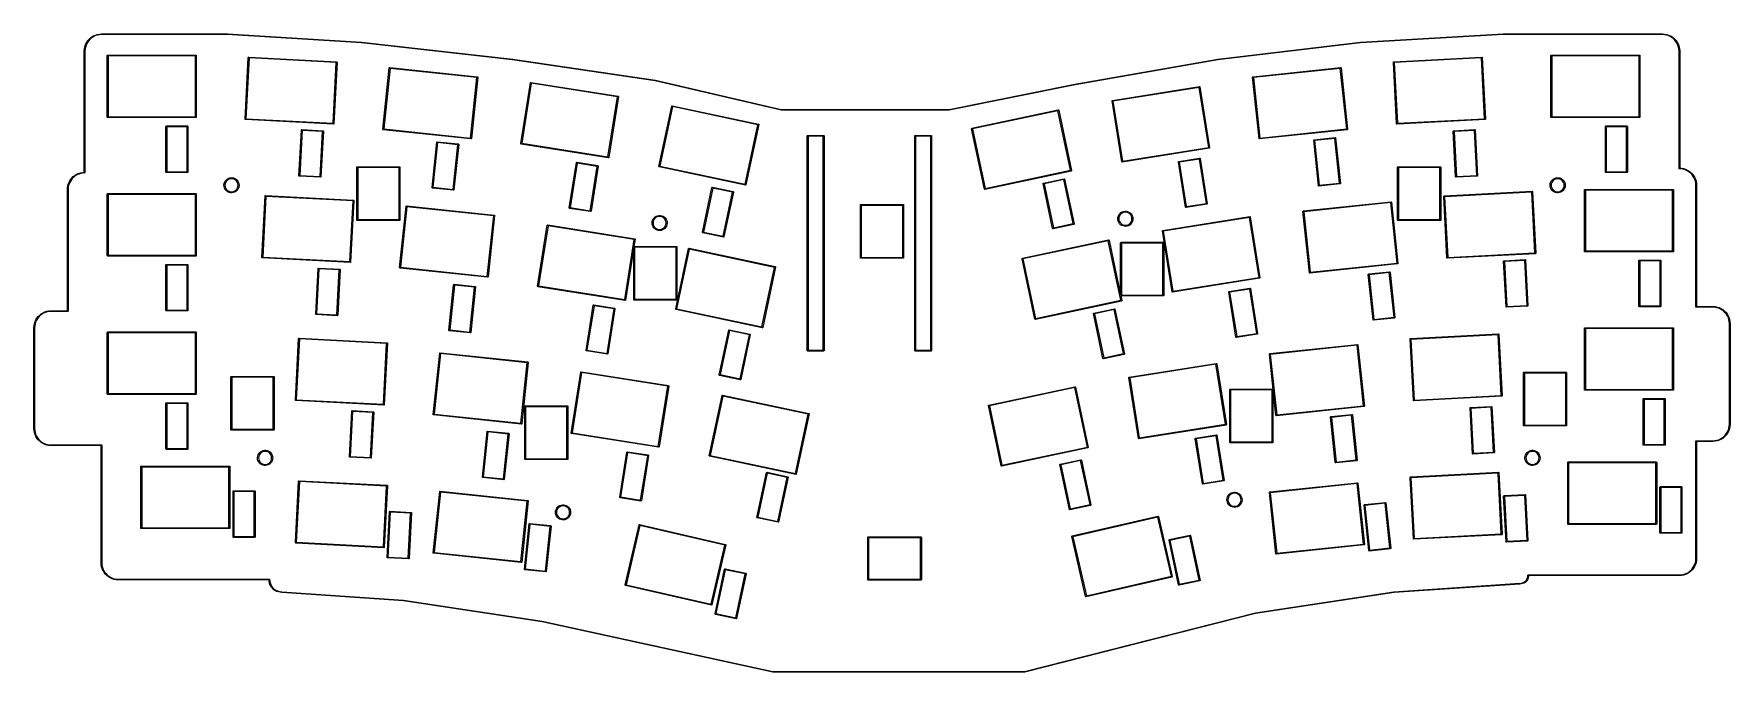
# Model space of a CAD drawing. Extents: x 318 to 559, y -107 to -17.
import ezdxf

# ---------------------------------------------------------------- set-up
doc = ezdxf.new("R2010")
doc.units = 0
doc.layers.add('BLACK', color=7, linetype='CONTINUOUS')

msp = doc.modelspace()

# ---------------------------------------------------------------- linework, layer by layer
at = {"layer": 'BLACK', "linetype": 'CONTINUOUS'}
for p, q in [((326.888, -16.8972), (327.155, -16.7767)), ((327.155, -16.7767), (327.436, -16.6894)), ((327.459, -16.7823), (327.189, -16.8662)), ((327.436, -16.6894), (327.725, -16.6365)), ((327.736, -16.7315), (327.459, -16.7823)), ((327.725, -16.6365), (328.018, -16.6187)), ((328.009, -16.715), (327.736, -16.7315)), ((328.018, -16.7188), (328.009, -16.715)), ((328.018, -16.6187), (328.018, -16.6188)), ((328.018, -16.6188), (345.877, -16.6188)), ((345.875, -16.7188), (328.018, -16.7188)), ((364.923, -17.9092), (345.875, -16.7188)), ((345.877, -16.6188), (345.879, -16.6194)), ((345.879, -16.6194), (345.88, -16.6189)), ((345.88, -16.6189), (364.93, -17.8095)), ((506.609, -17.8095), (526.849, -16.6188)), ((526.854, -16.7188), (506.616, -17.9092)), ((526.849, -16.6188), (526.851, -16.6194)), ((526.851, -16.6194), (526.852, -16.6188)), ((526.852, -16.6188), (549.474, -16.6188)), ((549.474, -16.7188), (526.854, -16.7188)), ((549.474, -16.6188), (549.767, -16.6365)), ((549.483, -16.715), (549.474, -16.7188)), ((549.756, -16.7315), (549.483, -16.715)), ((550.033, -16.7824), (549.756, -16.7315)), ((549.767, -16.6365), (550.056, -16.6894)), ((550.302, -16.8663), (550.033, -16.7824)), ((550.056, -16.6894), (550.336, -16.7768)), ((550.336, -16.7768), (550.604, -16.8973)), ((325.586, -19.05), (325.604, -18.757)), ((325.586, -35.7188), (325.586, -19.05)), ((325.604, -18.757), (325.657, -18.4682)), ((325.657, -18.4682), (325.744, -18.1879)), ((325.699, -18.7685), (325.683, -19.041)), ((325.683, -19.041), (325.686, -19.05)), ((325.686, -19.05), (325.686, -35.7188)), ((325.75, -18.4911), (325.699, -18.7685)), ((325.744, -18.1879), (325.865, -17.9201)), ((325.834, -18.2218), (325.75, -18.4911)), ((325.95, -17.9646), (325.834, -18.2218)), ((325.865, -17.9201), (326.017, -17.6689)), ((326.095, -17.7233), (325.95, -17.9646)), ((326.017, -17.6689), (326.198, -17.4378)), ((326.269, -17.5013), (326.095, -17.7233)), ((326.198, -17.4378), (326.405, -17.2302)), ((326.469, -17.3018), (326.269, -17.5013)), ((326.405, -17.2302), (326.636, -17.0491)), ((326.691, -17.1279), (326.469, -17.3018)), ((326.636, -17.0491), (326.888, -16.8972)), ((326.932, -16.982), (326.691, -17.1279)), ((327.189, -16.8662), (326.932, -16.982)), ((386.352, -20.2902), (364.923, -17.9092)), ((364.93, -17.8095), (364.931, -17.8101)), ((364.931, -17.8101), (364.933, -17.8097)), ((364.933, -17.8097), (386.364, -20.1909)), ((486.365, -20.191), (506.606, -17.8097)), ((506.616, -17.9092), (486.378, -20.2901)), ((506.606, -17.8097), (506.607, -17.8102)), ((506.607, -17.8102), (506.609, -17.8095)), ((550.559, -16.982), (550.302, -16.8663)), ((550.801, -17.1279), (550.559, -16.982)), ((550.604, -16.8973), (550.855, -17.0491)), ((551.023, -17.3019), (550.801, -17.1279)), ((550.855, -17.0491), (551.086, -17.2302)), ((551.222, -17.5013), (551.023, -17.3019)), ((551.086, -17.2302), (551.294, -17.4378)), ((551.396, -17.7233), (551.222, -17.5013)), ((551.294, -17.4378), (551.475, -17.6689)), ((551.542, -17.9647), (551.396, -17.7233)), ((551.475, -17.6689), (551.627, -17.9202)), ((551.658, -18.2218), (551.542, -17.9647)), ((551.627, -17.9202), (551.747, -18.1879)), ((551.742, -18.4911), (551.658, -18.2218)), ((551.792, -18.7685), (551.742, -18.4911)), ((551.747, -18.1879), (551.835, -18.4682)), ((551.809, -19.0411), (551.792, -18.7685)), ((551.805, -19.05), (551.809, -19.0411)), ((551.805, -35.7188), (551.805, -19.05)), ((551.835, -18.4682), (551.888, -18.757)), ((551.888, -18.757), (551.905, -19.0499)), ((551.905, -19.0499), (551.905, -19.05)), ((551.905, -19.05), (551.905, -35.6718)), ((328.851, -19.6938), (328.869, -19.6513)), ((328.851, -28.4438), (328.851, -19.6938)), ((328.869, -19.6513), (328.911, -19.6338)), ((328.911, -19.6338), (341.411, -19.6338)), ((328.971, -19.7538), (328.971, -28.3838)), ((341.351, -19.7538), (328.971, -19.7538)), ((341.351, -28.3838), (341.351, -19.7538)), ((341.411, -19.6338), (341.454, -19.6513)), ((341.454, -19.6513), (341.471, -19.6938)), ((341.471, -19.6938), (341.471, -28.4438)), ((348.388, -28.7058), (348.845, -19.9678)), ((348.962, -20.034), (348.511, -28.6521)), ((348.845, -19.9678), (348.865, -19.9263)), ((348.865, -19.9263), (348.909, -19.911)), ((348.909, -19.911), (361.391, -20.5652)), ((361.325, -20.6819), (348.962, -20.034)), ((360.874, -29.3), (361.325, -20.6819)), ((361.448, -20.6282), (360.99, -29.3662)), ((361.391, -20.5652), (361.433, -20.5849)), ((361.433, -20.5849), (361.448, -20.6282)), ((367.941, -30.1531), (368.856, -21.4511)), ((368.969, -21.5233), (368.067, -30.106)), ((368.856, -21.4511), (368.878, -21.4107)), ((368.856, -21.4511), (368.856, -21.4511)), ((368.878, -21.4107), (368.922, -21.3977)), ((368.922, -21.3977), (381.353, -22.7043)), ((381.281, -22.8173), (368.969, -21.5233)), ((406.59, -23.2664), (386.352, -20.2902)), ((386.364, -20.1909), (386.365, -20.1914)), ((386.365, -20.1914), (386.366, -20.1912)), ((386.366, -20.1912), (406.606, -23.1677)), ((466.122, -23.7633), (486.362, -20.1914)), ((486.378, -20.2901), (466.139, -23.8617)), ((486.362, -20.1914), (486.364, -20.1917)), ((486.364, -20.1917), (486.365, -20.191)), ((491.376, -22.7043), (503.807, -21.3977)), ((503.76, -21.5233), (491.448, -22.8173)), ((504.662, -30.106), (503.76, -21.5233)), ((503.807, -21.3977), (503.851, -21.4107)), ((503.851, -21.4107), (503.873, -21.4511)), ((503.873, -21.4511), (504.788, -30.1531)), ((511.281, -20.6282), (511.296, -20.5849)), ((511.739, -29.3662), (511.281, -20.6282)), ((511.296, -20.5849), (511.338, -20.5652)), ((511.338, -20.5652), (523.821, -19.911)), ((523.767, -20.034), (511.404, -20.6819)), ((511.404, -20.6819), (511.856, -29.3)), ((524.219, -28.6521), (523.767, -20.034)), ((523.821, -19.911), (523.864, -19.9263)), ((523.864, -19.9263), (523.884, -19.9678)), ((523.884, -19.9678), (523.884, -19.9678)), ((523.884, -19.9678), (524.342, -28.7058)), ((533.639, -19.6938), (533.657, -19.6513)), ((533.639, -28.4438), (533.639, -19.6938)), ((533.657, -19.6513), (533.699, -19.6338)), ((533.699, -19.6338), (546.199, -19.6338)), ((533.759, -19.7538), (533.759, -28.3838)), ((546.139, -19.7538), (533.759, -19.7538)), ((546.139, -28.3838), (546.139, -19.7538)), ((546.199, -19.6338), (546.241, -19.6513)), ((546.241, -19.6513), (546.259, -19.6938)), ((546.259, -19.6938), (546.259, -28.4438)), ((380.379, -31.4001), (381.281, -22.8173)), ((381.407, -22.7702), (380.492, -31.4723)), ((381.353, -22.7043), (381.353, -22.7043)), ((381.353, -22.7043), (381.368, -22.712)), ((381.368, -22.712), (381.394, -22.7262)), ((381.394, -22.7262), (381.394, -22.7262)), ((381.394, -22.7262), (381.407, -22.7702)), ((387.513, -32.1915), (388.882, -23.5492)), ((388.991, -23.6272), (387.641, -32.151)), ((388.882, -23.5492), (388.898, -23.5233)), ((388.898, -23.5233), (388.906, -23.51)), ((388.906, -23.51), (388.95, -23.4993)), ((388.95, -23.4993), (401.297, -25.4548)), ((401.219, -25.5639), (388.991, -23.6272)), ((424.447, -27.4331), (406.59, -23.2664)), ((406.606, -23.1677), (406.608, -23.1689)), ((406.608, -23.1689), (406.61, -23.1685)), ((406.61, -23.1685), (424.464, -27.3344)), ((448.266, -27.3344), (466.12, -23.7635)), ((466.139, -23.8617), (448.281, -27.4334)), ((466.12, -23.7635), (466.121, -23.7636)), ((466.121, -23.7636), (466.122, -23.7633)), ((491.322, -22.7702), (491.335, -22.7262)), ((492.237, -31.4723), (491.322, -22.7702)), ((491.335, -22.7262), (491.376, -22.7043)), ((491.448, -22.8173), (492.35, -31.4001)), ((399.869, -34.0876), (401.219, -25.5639)), ((401.346, -25.5234), (399.978, -34.1657)), ((401.297, -25.4548), (401.336, -25.4787)), ((401.336, -25.4787), (401.346, -25.5234)), ((401.346, -25.5234), (401.346, -25.5234)), ((471.383, -26.1187), (471.393, -26.0741)), ((472.751, -34.761), (471.383, -26.1187)), ((471.393, -26.0741), (471.433, -26.0501)), ((471.433, -26.0501), (483.779, -24.0946)), ((483.738, -24.2225), (471.511, -26.1592)), ((471.511, -26.1592), (472.861, -34.683)), ((485.088, -32.7463), (483.738, -24.2225)), ((483.779, -24.0946), (483.823, -24.1054)), ((483.823, -24.1054), (483.847, -24.1445)), ((483.847, -24.1445), (483.847, -24.1445)), ((483.847, -24.1445), (485.216, -32.7868)), ((328.869, -28.4862), (328.851, -28.4438)), ((328.911, -28.5038), (328.869, -28.4862)), ((341.411, -28.5038), (328.911, -28.5038)), ((328.971, -28.3838), (341.351, -28.3838)), ((341.454, -28.4862), (341.411, -28.5038)), ((341.471, -28.4438), (341.454, -28.4862)), ((348.403, -28.749), (348.388, -28.7058)), ((348.444, -28.7688), (348.403, -28.749)), ((360.927, -29.423), (348.444, -28.7688)), ((348.511, -28.6521), (360.874, -29.3)), ((407.103, -35.4171), (408.922, -26.8583)), ((409.027, -26.9419), (407.233, -35.3833)), ((408.922, -26.8583), (408.948, -26.8204)), ((408.922, -26.8583), (408.922, -26.8583)), ((408.948, -26.8204), (408.993, -26.8121)), ((408.993, -26.8121), (421.22, -29.411)), ((421.136, -29.5159), (409.027, -26.9419)), ((424.453, -27.4321), (424.447, -27.4331)), ((424.458, -27.4344), (424.453, -27.4321)), ((448.271, -27.4344), (424.458, -27.4344)), ((424.464, -27.3344), (448.266, -27.3344)), ((448.276, -27.4324), (448.271, -27.4344)), ((448.281, -27.4334), (448.276, -27.4324)), ((451.509, -30.0063), (463.736, -27.4074)), ((463.702, -27.5372), (451.593, -30.1112)), ((465.496, -35.9786), (463.702, -27.5372)), ((463.736, -27.4074), (463.781, -27.4157)), ((463.781, -27.4157), (463.807, -27.4536)), ((463.807, -27.4536), (465.626, -36.0124)), ((524.285, -28.7688), (511.802, -29.423)), ((511.856, -29.3), (524.219, -28.6521)), ((524.326, -28.7491), (524.285, -28.7688)), ((524.342, -28.7058), (524.326, -28.7491)), ((533.657, -28.4862), (533.639, -28.4438)), ((533.699, -28.5038), (533.657, -28.4862)), ((546.199, -28.5038), (533.699, -28.5038)), ((533.759, -28.3838), (546.139, -28.3838)), ((546.241, -28.4862), (546.199, -28.5038)), ((546.259, -28.4438), (546.241, -28.4862)), ((337.173, -29.7422), (337.191, -29.6998)), ((337.173, -36.2422), (337.173, -29.7422)), ((337.191, -29.6998), (337.233, -29.6822)), ((337.233, -29.6822), (340.233, -29.6822)), ((337.293, -29.8022), (337.293, -36.1822)), ((340.173, -29.8022), (337.293, -29.8022)), ((340.173, -36.1822), (340.173, -29.8022)), ((340.233, -29.6822), (340.276, -29.6998)), ((340.276, -29.6998), (340.293, -29.7422)), ((340.293, -29.7422), (340.293, -36.2422)), ((356.042, -36.7511), (356.382, -30.26)), ((356.499, -30.3262), (356.165, -36.6974)), ((356.382, -30.26), (356.402, -30.2185)), ((356.402, -30.2185), (356.445, -30.2032)), ((356.445, -30.2032), (359.441, -30.3602)), ((359.375, -30.4769), (356.499, -30.3262)), ((359.041, -36.8482), (359.375, -30.4769)), ((359.498, -30.4233), (359.158, -36.9144)), ((359.441, -30.3602), (359.483, -30.38)), ((359.483, -30.38), (359.498, -30.4233)), ((360.97, -29.4077), (360.927, -29.423)), ((360.99, -29.3662), (360.97, -29.4077)), ((367.954, -30.1972), (367.941, -30.1531)), ((367.995, -30.2191), (367.954, -30.1972)), ((380.426, -31.5257), (367.995, -30.2191)), ((368.067, -30.106), (380.379, -31.4001)), ((419.342, -37.9573), (421.136, -29.5159)), ((421.266, -29.4821), (419.447, -38.0409)), ((421.22, -29.411), (421.258, -29.437)), ((421.258, -29.437), (421.266, -29.4821)), ((428.15, -31.082), (428.167, -31.0396)), ((428.15, -61.582), (428.15, -31.082)), ((428.167, -31.0396), (428.21, -31.022)), ((428.21, -31.022), (430.46, -31.022)), ((428.27, -31.142), (428.27, -61.522)), ((430.4, -31.142), (428.27, -31.142)), ((430.4, -61.522), (430.4, -31.142)), ((430.46, -31.022), (430.502, -31.0396)), ((430.502, -31.0396), (430.52, -31.082)), ((430.52, -31.082), (430.52, -61.582)), ((443.4, -31.082), (443.417, -31.0396)), ((443.4, -61.582), (443.4, -31.082)), ((443.417, -31.0396), (443.46, -31.022)), ((443.46, -31.022), (445.71, -31.022)), ((443.52, -31.142), (443.52, -61.522)), ((445.65, -31.142), (443.52, -31.142)), ((445.65, -61.522), (445.65, -31.142)), ((445.71, -31.022), (445.752, -31.0396)), ((445.752, -31.0396), (445.77, -31.082)), ((445.77, -31.082), (445.77, -61.582)), ((451.463, -30.0774), (451.471, -30.0323)), ((453.282, -38.6362), (451.463, -30.0774)), ((451.471, -30.0323), (451.509, -30.0063)), ((451.593, -30.1112), (453.387, -38.5526)), ((504.734, -30.2191), (492.303, -31.5257)), ((492.35, -31.4001), (504.662, -30.106)), ((504.758, -30.206), (504.734, -30.2191)), ((504.734, -30.2191), (504.734, -30.2191)), ((504.775, -30.1972), (504.758, -30.206)), ((504.788, -30.1531), (504.775, -30.1972)), ((511.759, -29.4077), (511.739, -29.3662)), ((511.802, -29.423), (511.759, -29.4077)), ((519.779, -30.4233), (519.795, -30.38)), ((520.12, -36.9144), (519.779, -30.4233)), ((519.795, -30.38), (519.836, -30.3602)), ((519.836, -30.3602), (522.832, -30.2032)), ((522.778, -30.3262), (519.902, -30.4769)), ((519.902, -30.4769), (520.236, -36.8482)), ((523.112, -36.6974), (522.778, -30.3262)), ((522.832, -30.2032), (522.832, -30.2032)), ((522.832, -30.2032), (522.875, -30.2185)), ((522.875, -30.2185), (522.895, -30.26)), ((522.895, -30.26), (523.235, -36.7511)), ((541.366, -29.7422), (541.383, -29.6998)), ((541.366, -36.2422), (541.366, -29.7422)), ((541.383, -29.6998), (541.426, -29.6822)), ((541.426, -29.6822), (544.426, -29.6822)), ((541.486, -29.8022), (541.486, -36.1822)), ((544.366, -29.8022), (541.486, -29.8022)), ((544.366, -36.1822), (544.366, -29.8022)), ((544.426, -29.6822), (544.468, -29.6998)), ((544.468, -29.6998), (544.486, -29.7422)), ((544.486, -29.7422), (544.486, -36.2422)), ((374.916, -38.4412), (375.595, -31.9768)), ((375.708, -32.0491), (375.042, -38.3941)), ((375.595, -31.9768), (375.617, -31.9365)), ((375.617, -31.9365), (375.661, -31.9234)), ((375.661, -31.9234), (375.661, -31.9234)), ((375.661, -31.9234), (378.645, -32.237)), ((378.573, -32.3501), (375.708, -32.0491)), ((377.906, -38.6951), (378.573, -32.3501)), ((378.698, -32.303), (378.019, -38.7674)), ((378.645, -32.237), (378.645, -32.237)), ((378.645, -32.237), (378.685, -32.2589)), ((378.685, -32.2589), (378.698, -32.303)), ((380.47, -31.5126), (380.426, -31.5257)), ((380.492, -31.4723), (380.47, -31.5126)), ((380.492, -31.4723), (380.492, -31.4723)), ((387.524, -32.2361), (387.513, -32.1915)), ((387.563, -32.2601), (387.524, -32.2361)), ((399.909, -34.2156), (387.563, -32.2601)), ((387.641, -32.151), (399.869, -34.0876)), ((485.166, -32.8554), (472.82, -34.8109)), ((472.861, -34.683), (485.088, -32.7463)), ((485.205, -32.8314), (485.166, -32.8554)), ((485.216, -32.7868), (485.205, -32.8314)), ((485.216, -32.7868), (485.216, -32.7868)), ((492.259, -31.5126), (492.237, -31.4723)), ((492.237, -31.4723), (492.237, -31.4723)), ((492.303, -31.5257), (492.259, -31.5126)), ((499.984, -31.7077), (499.997, -31.6636)), ((500.663, -38.172), (499.984, -31.7077)), ((499.997, -31.6636), (500.037, -31.6417)), ((500.037, -31.6417), (503.021, -31.3281)), ((502.974, -31.4537), (500.11, -31.7548)), ((500.11, -31.7548), (500.776, -38.0998)), ((503.641, -37.7988), (502.974, -31.4537)), ((503.021, -31.3281), (503.065, -31.3412)), ((503.065, -31.3412), (503.087, -31.3815)), ((503.087, -31.3815), (503.766, -37.8459)), ((325.586, -36.2671), (325.586, -35.7188)), ((325.686, -35.7188), (325.686, -36.3141)), ((364.248, -35.5407), (364.266, -35.4982)), ((364.248, -43.0407), (364.248, -35.5407)), ((364.266, -35.4982), (364.308, -35.4807)), ((364.308, -35.4807), (370.308, -35.4807)), ((364.368, -35.6007), (364.368, -42.9807)), ((370.248, -35.6007), (364.368, -35.6007)), ((370.248, -42.9807), (370.248, -35.6007)), ((370.308, -35.4807), (370.351, -35.4982)), ((370.351, -35.4982), (370.368, -35.5407)), ((370.368, -35.5407), (370.368, -43.0407)), ((394.39, -41.3129), (395.407, -34.8929)), ((395.516, -34.971), (394.518, -41.2724)), ((395.407, -34.8929), (395.431, -34.8538)), ((395.431, -34.8538), (395.476, -34.8431)), ((395.476, -34.8431), (395.476, -34.8431)), ((395.476, -34.8431), (398.439, -35.3124)), ((398.361, -35.4215), (395.516, -34.971)), ((397.363, -41.7229), (398.361, -35.4215)), ((398.489, -35.381), (397.472, -41.801)), ((398.439, -35.3124), (398.439, -35.3124)), ((398.439, -35.3124), (398.478, -35.3364)), ((398.478, -35.3364), (398.489, -35.381)), ((399.954, -34.2048), (399.909, -34.2156)), ((399.978, -34.1657), (399.954, -34.2048)), ((399.978, -34.1657), (399.978, -34.1657)), ((407.111, -35.4622), (407.103, -35.4171)), ((407.149, -35.4882), (407.111, -35.4622)), ((419.376, -38.0871), (407.149, -35.4882)), ((407.233, -35.3833), (419.342, -37.9573)), ((465.58, -36.0835), (453.353, -38.6824)), ((453.387, -38.5526), (465.496, -35.9786)), ((465.618, -36.0575), (465.58, -36.0835)), ((465.626, -36.0124), (465.618, -36.0575)), ((472.775, -34.8001), (472.751, -34.761)), ((472.82, -34.8109), (472.775, -34.8001)), ((480.789, -34.7857), (480.8, -34.741)), ((481.806, -41.2057), (480.789, -34.7857)), ((480.8, -34.741), (480.839, -34.717)), ((480.839, -34.717), (483.802, -34.2477)), ((483.761, -34.3756), (480.917, -34.8262)), ((480.917, -34.8262), (481.915, -41.1276)), ((484.759, -40.6771), (483.761, -34.3756)), ((483.802, -34.2477), (483.846, -34.2585)), ((483.846, -34.2585), (483.87, -34.2976)), ((483.87, -34.2976), (484.887, -40.7176)), ((511.886, -35.5407), (511.903, -35.4982)), ((511.886, -43.0407), (511.886, -35.5407)), ((511.903, -35.4982), (511.946, -35.4807)), ((511.946, -35.4807), (517.946, -35.4807)), ((512.006, -35.6007), (512.006, -42.9807)), ((517.886, -35.6007), (512.006, -35.6007)), ((517.886, -42.9807), (517.886, -35.6007)), ((517.946, -35.4807), (517.988, -35.4982)), ((517.988, -35.4982), (518.006, -35.5407)), ((518.006, -35.5407), (518.006, -43.0407)), ((551.82, -35.7541), (551.805, -35.7188)), ((551.805, -35.7188), (551.805, -35.7188)), ((551.855, -35.7688), (551.82, -35.7541)), ((551.864, -35.7651), (551.855, -35.7688)), ((552.137, -35.7815), (551.864, -35.7651)), ((551.905, -35.6718), (552.148, -35.6865)), ((552.414, -35.8324), (552.137, -35.7815)), ((552.148, -35.6865), (552.437, -35.7394)), ((552.683, -35.9163), (552.414, -35.8324)), ((552.437, -35.7394), (552.717, -35.8268)), ((552.941, -36.032), (552.683, -35.9163)), ((552.717, -35.8268), (552.985, -35.9473)), ((553.182, -36.1779), (552.941, -36.032)), ((552.985, -35.9473), (553.236, -36.0991)), ((323.205, -38.6953), (323.223, -38.4023)), ((323.223, -38.4023), (323.276, -38.1135)), ((323.276, -38.1135), (323.363, -37.8332)), ((323.318, -38.4138), (323.301, -38.6864)), ((323.369, -38.1364), (323.318, -38.4138)), ((323.363, -37.8332), (323.484, -37.5655)), ((323.453, -37.8672), (323.369, -38.1364)), ((323.568, -37.61), (323.453, -37.8672)), ((323.484, -37.5655), (323.635, -37.3142)), ((323.714, -37.3686), (323.568, -37.61)), ((323.635, -37.3142), (323.816, -37.0831)), ((323.888, -37.1466), (323.714, -37.3686)), ((323.816, -37.0831), (324.024, -36.8755)), ((324.088, -36.9472), (323.888, -37.1466)), ((324.024, -36.8755), (324.255, -36.6944)), ((324.31, -36.7732), (324.088, -36.9472)), ((324.255, -36.6944), (324.506, -36.5426)), ((324.551, -36.6273), (324.31, -36.7732)), ((324.506, -36.5426), (324.774, -36.4221)), ((324.808, -36.5116), (324.551, -36.6273)), ((324.774, -36.4221), (325.054, -36.3347)), ((325.077, -36.4277), (324.808, -36.5116)), ((325.054, -36.3347), (325.343, -36.2818)), ((325.355, -36.3768), (325.077, -36.4277)), ((325.343, -36.2818), (325.586, -36.2671)), ((325.627, -36.3604), (325.355, -36.3768)), ((325.636, -36.3641), (325.627, -36.3604)), ((325.672, -36.3494), (325.636, -36.3641)), ((325.686, -36.3141), (325.672, -36.3494)), ((337.191, -36.2846), (337.173, -36.2422)), ((337.233, -36.3022), (337.191, -36.2846)), ((340.233, -36.3022), (337.233, -36.3022)), ((337.293, -36.1822), (340.173, -36.1822)), ((340.276, -36.2846), (340.233, -36.3022)), ((340.293, -36.2422), (340.276, -36.2846)), ((345.398, -38.0719), (345.421, -37.8765)), ((345.399, -38.1), (345.398, -38.0719)), ((345.411, -38.2682), (345.399, -38.1)), ((345.459, -38.4589), (345.411, -38.2682)), ((345.421, -37.8765), (345.479, -37.6886)), ((345.541, -38.6375), (345.459, -38.4589)), ((345.479, -37.6886), (345.571, -37.5145)), ((345.563, -37.9067), (345.542, -38.1)), ((345.542, -38.1), (345.563, -38.2934)), ((345.623, -37.7217), (345.563, -37.9067)), ((345.563, -38.2934), (345.623, -38.4783)), ((345.571, -37.5145), (345.693, -37.3601)), ((345.72, -37.5533), (345.623, -37.7217)), ((345.623, -38.4783), (345.72, -38.6467)), ((345.693, -37.3601), (345.84, -37.2303)), ((345.85, -37.4088), (345.72, -37.5533)), ((345.84, -37.2303), (346.009, -37.1298)), ((346.007, -37.2945), (345.85, -37.4088)), ((346.185, -37.2155), (346.007, -37.2945)), ((346.009, -37.1298), (346.194, -37.0617)), ((346.375, -37.175), (346.185, -37.2155)), ((346.194, -37.0617), (346.388, -37.0283)), ((346.57, -37.175), (346.375, -37.175)), ((346.388, -37.0283), (346.585, -37.0309)), ((346.76, -37.2155), (346.57, -37.175)), ((346.585, -37.0309), (346.778, -37.0693)), ((346.937, -37.2945), (346.76, -37.2155)), ((346.778, -37.0693), (346.96, -37.1422)), ((347.095, -37.4088), (346.937, -37.2945)), ((346.96, -37.1422), (347.127, -37.2472)), ((347.225, -37.5533), (347.095, -37.4088)), ((347.127, -37.2472), (347.271, -37.3807)), ((347.322, -37.7217), (347.225, -37.5533)), ((347.225, -38.6467), (347.322, -38.4783)), ((347.271, -37.3807), (347.389, -37.5383)), ((347.382, -37.9067), (347.322, -37.7217)), ((347.322, -38.4783), (347.382, -38.2934)), ((347.402, -38.1), (347.382, -37.9067)), ((347.382, -38.2934), (347.402, -38.1)), ((347.389, -37.5383), (347.476, -37.7148)), ((347.518, -38.351), (347.454, -38.5373)), ((347.476, -37.7148), (347.529, -37.9041)), ((347.546, -38.1563), (347.518, -38.351)), ((347.529, -37.9041), (347.547, -38.1)), ((347.547, -38.1), (347.546, -38.1563)), ((356.058, -36.7944), (356.042, -36.7511)), ((356.099, -36.8141), (356.058, -36.7944)), ((359.095, -36.9712), (356.099, -36.8141)), ((356.165, -36.6974), (359.041, -36.8482)), ((359.138, -36.9558), (359.095, -36.9712)), ((359.095, -36.9712), (359.095, -36.9712)), ((359.158, -36.9144), (359.138, -36.9558)), ((374.929, -38.4853), (374.916, -38.4412)), ((374.969, -38.5072), (374.929, -38.4853)), ((375.042, -38.3941), (377.906, -38.6951)), ((413.275, -44.7711), (414.626, -38.4131)), ((414.731, -38.4968), (413.405, -44.7373)), ((414.626, -38.4131), (414.652, -38.3753)), ((414.652, -38.3753), (414.698, -38.3669)), ((414.698, -38.3669), (417.632, -38.9906)), ((417.548, -39.0955), (414.731, -38.4968)), ((419.421, -38.0788), (419.376, -38.0871)), ((419.447, -38.0409), (419.421, -38.0788)), ((461.599, -37.8712), (461.608, -37.826)), ((462.951, -44.2291), (461.599, -37.8712)), ((461.608, -37.826), (461.646, -37.8)), ((461.646, -37.8), (464.58, -37.1763)), ((464.546, -37.3061), (461.729, -37.9049)), ((461.729, -37.9049), (463.056, -44.1455)), ((465.873, -43.5467), (464.546, -37.3061)), ((464.58, -37.1763), (464.625, -37.1847)), ((464.625, -37.1847), (464.651, -37.2225)), ((464.651, -37.2225), (466.003, -43.5805)), ((500.685, -38.2124), (500.663, -38.172)), ((500.729, -38.2254), (500.685, -38.2124)), ((503.713, -37.9119), (500.729, -38.2254)), ((500.729, -38.2254), (500.729, -38.2254)), ((500.776, -38.0998), (503.641, -37.7988)), ((503.753, -37.8899), (503.713, -37.9119)), ((503.713, -37.9119), (503.713, -37.9119)), ((503.766, -37.8459), (503.753, -37.8899)), ((520.139, -36.9558), (520.12, -36.9144)), ((520.183, -36.9712), (520.139, -36.9558)), ((523.179, -36.8141), (520.183, -36.9712)), ((520.236, -36.8482), (523.112, -36.6974)), ((523.22, -36.7944), (523.179, -36.8141)), ((523.235, -36.7511), (523.22, -36.7944)), ((533.517, -38.0719), (533.54, -37.8765)), ((533.518, -38.1), (533.517, -38.0719)), ((533.529, -38.2682), (533.518, -38.1)), ((533.578, -38.4589), (533.529, -38.2682)), ((533.54, -37.8765), (533.598, -37.6886)), ((533.66, -38.6375), (533.578, -38.4589)), ((533.598, -37.6886), (533.69, -37.5145)), ((533.681, -37.9067), (533.661, -38.1)), ((533.661, -38.1), (533.681, -38.2934)), ((533.742, -37.7217), (533.681, -37.9067)), ((533.681, -38.2934), (533.742, -38.4783)), ((533.69, -37.5145), (533.811, -37.3601)), ((533.839, -37.5533), (533.742, -37.7217)), ((533.742, -38.4783), (533.839, -38.6467)), ((533.811, -37.3601), (533.959, -37.2303)), ((533.969, -37.4088), (533.839, -37.5533)), ((533.959, -37.2303), (534.128, -37.1298)), ((534.126, -37.2945), (533.969, -37.4088)), ((534.304, -37.2155), (534.126, -37.2945)), ((534.128, -37.1298), (534.313, -37.0617)), ((534.494, -37.175), (534.304, -37.2155)), ((534.313, -37.0617), (534.507, -37.0283)), ((534.688, -37.175), (534.494, -37.175)), ((534.507, -37.0283), (534.704, -37.0309)), ((534.879, -37.2155), (534.688, -37.175)), ((534.704, -37.0309), (534.897, -37.0693)), ((535.056, -37.2945), (534.879, -37.2155)), ((534.897, -37.0693), (535.079, -37.1422)), ((535.214, -37.4088), (535.056, -37.2945)), ((535.079, -37.1422), (535.246, -37.2472)), ((535.344, -37.5533), (535.214, -37.4088)), ((535.246, -37.2472), (535.39, -37.3807)), ((535.441, -37.7217), (535.344, -37.5533)), ((535.344, -38.6467), (535.441, -38.4783)), ((535.39, -37.3807), (535.508, -37.5383)), ((535.501, -37.9067), (535.441, -37.7217)), ((535.441, -38.4783), (535.501, -38.2934)), ((535.521, -38.1), (535.501, -37.9067)), ((535.501, -38.2934), (535.521, -38.1)), ((535.508, -37.5383), (535.595, -37.7148)), ((535.636, -38.351), (535.573, -38.5373)), ((535.595, -37.7148), (535.648, -37.9041)), ((535.665, -38.1563), (535.636, -38.351)), ((535.648, -37.9041), (535.666, -38.1)), ((535.666, -38.1), (535.665, -38.1563)), ((541.383, -36.2846), (541.366, -36.2422)), ((541.426, -36.3022), (541.383, -36.2846)), ((544.426, -36.3022), (541.426, -36.3022)), ((541.486, -36.1822), (544.366, -36.1822)), ((544.468, -36.2846), (544.426, -36.3022)), ((544.486, -36.2422), (544.468, -36.2846)), ((553.404, -36.3519), (553.182, -36.1779)), ((553.236, -36.0991), (553.467, -36.2802)), ((553.603, -36.5513), (553.404, -36.3519)), ((553.467, -36.2802), (553.675, -36.4878)), ((553.777, -36.7733), (553.603, -36.5513)), ((553.675, -36.4878), (553.856, -36.7189)), ((553.923, -37.0147), (553.777, -36.7733)), ((553.856, -36.7189), (554.008, -36.9702)), ((554.039, -37.2718), (553.923, -37.0147)), ((554.008, -36.9702), (554.129, -37.2379)), ((554.123, -37.5411), (554.039, -37.2718)), ((554.174, -37.8185), (554.123, -37.5411)), ((554.129, -37.2379), (554.216, -37.5182)), ((554.19, -38.0911), (554.174, -37.8185)), ((554.187, -38.1), (554.19, -38.0911)), ((554.187, -54.7688), (554.187, -38.1)), ((554.216, -37.5182), (554.269, -37.807)), ((554.269, -37.807), (554.287, -38.1)), ((554.287, -38.1), (554.287, -38.1)), ((554.287, -38.1), (554.287, -54.7688)), ((323.205, -55.9094), (323.205, -38.6953)), ((323.205, -38.6953), (323.205, -38.6953)), ((323.301, -38.6864), (323.305, -38.6953)), ((323.305, -38.6953), (323.305, -38.6953)), ((323.305, -38.6953), (323.305, -55.9594)), ((328.851, -39.3391), (328.869, -39.2967)), ((328.851, -48.0891), (328.851, -39.3391)), ((328.869, -39.2967), (328.911, -39.2791)), ((328.911, -39.2791), (341.411, -39.2791)), ((328.971, -39.3991), (328.971, -48.0291)), ((341.351, -39.3991), (328.971, -39.3991)), ((341.351, -48.0291), (341.351, -39.3991)), ((341.411, -39.2791), (341.454, -39.2967)), ((341.454, -39.2967), (341.471, -39.3391)), ((341.471, -39.3391), (341.471, -48.0891)), ((345.655, -38.7982), (345.541, -38.6375)), ((345.796, -38.9355), (345.655, -38.7982)), ((345.72, -38.6467), (345.85, -38.7912)), ((345.959, -39.0448), (345.796, -38.9355)), ((345.85, -38.7912), (346.007, -38.9055)), ((346.14, -39.1224), (345.959, -39.0448)), ((346.007, -38.9055), (346.185, -38.9846)), ((346.332, -39.1658), (346.14, -39.1224)), ((346.185, -38.9846), (346.375, -39.025)), ((346.529, -39.1736), (346.332, -39.1658)), ((346.375, -39.025), (346.57, -39.025)), ((346.723, -39.1453), (346.529, -39.1736)), ((346.57, -39.025), (346.76, -38.9846)), ((346.91, -39.0821), (346.723, -39.1453)), ((346.76, -38.9846), (346.937, -38.9055)), ((347.081, -38.986), (346.91, -39.0821)), ((346.937, -38.9055), (347.095, -38.7912)), ((347.232, -38.8602), (347.081, -38.986)), ((347.095, -38.7912), (347.225, -38.6467)), ((347.358, -38.7089), (347.232, -38.8602)), ((347.454, -38.5373), (347.358, -38.7089)), ((350.769, -48.3511), (351.227, -39.6131)), ((351.343, -39.6793), (350.892, -48.2975)), ((351.227, -39.6131), (351.247, -39.5716)), ((351.247, -39.5716), (351.29, -39.5563)), ((351.29, -39.5563), (363.773, -40.2105)), ((363.706, -40.3272), (351.343, -39.6793)), ((363.255, -48.9454), (363.706, -40.3272)), ((363.829, -40.2736), (363.372, -49.0116)), ((363.773, -40.2105), (363.814, -40.2303)), ((363.814, -40.2303), (363.829, -40.2736)), ((377.953, -38.8208), (374.969, -38.5072)), ((377.997, -38.8077), (377.953, -38.8208)), ((378.019, -38.7674), (377.997, -38.8077)), ((416.222, -45.3361), (417.548, -39.0955)), ((417.678, -39.0618), (416.327, -45.4198)), ((417.632, -38.9906), (417.67, -39.0167)), ((417.67, -39.0167), (417.678, -39.0618)), ((435.686, -40.8985), (435.703, -40.856)), ((435.686, -48.3985), (435.686, -40.8985)), ((435.703, -40.856), (435.746, -40.8385)), ((435.746, -40.8385), (441.746, -40.8385)), ((441.746, -40.8385), (441.788, -40.856)), ((441.788, -40.856), (441.806, -40.8985)), ((441.806, -40.8985), (441.806, -48.3985)), ((453.308, -38.6741), (453.282, -38.6362)), ((453.282, -38.6362), (453.282, -38.6362)), ((453.353, -38.6824), (453.308, -38.6741)), ((484.837, -40.7862), (481.874, -41.2555)), ((481.915, -41.1276), (484.759, -40.6771)), ((484.877, -40.7622), (484.837, -40.7862)), ((484.837, -40.7862), (484.837, -40.7862)), ((484.887, -40.7176), (484.877, -40.7622)), ((498.519, -41.7543), (510.951, -40.4477)), ((510.904, -40.5733), (498.592, -41.8673)), ((511.806, -49.156), (510.904, -40.5733)), ((510.951, -40.4477), (510.995, -40.4607)), ((510.995, -40.4607), (511.017, -40.5011)), ((511.017, -40.5011), (511.931, -49.2031)), ((518.425, -39.6782), (518.44, -39.635)), ((518.883, -48.4163), (518.425, -39.6782)), ((518.44, -39.635), (518.481, -39.6152)), ((518.481, -39.6152), (530.964, -38.961)), ((530.911, -39.084), (518.548, -39.7319)), ((518.548, -39.7319), (518.999, -48.3501)), ((531.362, -47.7021), (530.911, -39.084)), ((530.964, -38.961), (531.008, -38.9763)), ((531.008, -38.9763), (531.027, -39.0167)), ((531.027, -39.0167), (531.027, -39.0178)), ((531.027, -39.0178), (531.485, -47.7558)), ((533.774, -38.7982), (533.66, -38.6375)), ((533.915, -38.9355), (533.774, -38.7982)), ((533.839, -38.6467), (533.969, -38.7912)), ((534.078, -39.0448), (533.915, -38.9355)), ((533.969, -38.7912), (534.126, -38.9055)), ((534.259, -39.1224), (534.078, -39.0448)), ((534.126, -38.9055), (534.304, -38.9846)), ((534.451, -39.1658), (534.259, -39.1224)), ((534.304, -38.9846), (534.494, -39.025)), ((534.647, -39.1736), (534.451, -39.1658)), ((534.494, -39.025), (534.688, -39.025)), ((534.842, -39.1453), (534.647, -39.1736)), ((534.688, -39.025), (534.879, -38.9846)), ((535.028, -39.0821), (534.842, -39.1453)), ((534.879, -38.9846), (535.056, -38.9055)), ((535.2, -38.986), (535.028, -39.0821)), ((535.056, -38.9055), (535.214, -38.7912)), ((535.351, -38.8602), (535.2, -38.986)), ((535.214, -38.7912), (535.344, -38.6467)), ((535.477, -38.7089), (535.351, -38.8602)), ((535.573, -38.5373), (535.477, -38.7089)), ((538.402, -38.7438), (538.419, -38.7014)), ((538.402, -47.4938), (538.402, -38.7438)), ((538.419, -38.7014), (538.462, -38.6838)), ((538.462, -38.6838), (550.962, -38.6838)), ((538.522, -38.8038), (538.522, -47.4338)), ((550.902, -38.8038), (538.522, -38.8038)), ((550.902, -47.4338), (550.902, -38.8038)), ((550.962, -38.6838), (551.004, -38.7014)), ((551.004, -38.7014), (551.022, -38.7438)), ((551.022, -38.7438), (551.022, -47.4938)), ((364.266, -43.0831), (364.248, -43.0407)), ((364.308, -43.1007), (364.266, -43.0831)), ((370.308, -43.1007), (364.308, -43.1007)), ((364.368, -42.9807), (370.248, -42.9807)), ((370.351, -43.0831), (370.308, -43.1007)), ((370.323, -49.7985), (371.237, -41.0964)), ((370.368, -43.0407), (370.351, -43.0831)), ((371.35, -41.1686), (370.448, -49.7513)), ((371.237, -41.0964), (371.259, -41.056)), ((371.237, -41.0964), (371.237, -41.0964)), ((371.259, -41.056), (371.303, -41.043)), ((371.303, -41.043), (383.735, -42.3496)), ((383.662, -42.4627), (371.35, -41.1686)), ((382.76, -51.0454), (383.662, -42.4627)), ((383.788, -42.4155), (382.873, -51.1176)), ((383.735, -42.3496), (383.735, -42.3496)), ((383.735, -42.3496), (383.749, -42.3573)), ((383.749, -42.3573), (383.775, -42.3715)), ((383.775, -42.3715), (383.775, -42.3715)), ((383.775, -42.3715), (383.788, -42.4155)), ((394.401, -41.3576), (394.39, -41.3129)), ((394.44, -41.3815), (394.401, -41.3576)), ((397.403, -41.8509), (394.44, -41.3815)), ((394.518, -41.2724), (397.363, -41.7229)), ((397.448, -41.8401), (397.403, -41.8509)), ((397.472, -41.801), (397.448, -41.8401)), ((406.12, -43.4297), (406.143, -43.2343)), ((406.143, -43.2343), (406.201, -43.0465)), ((406.201, -43.0465), (406.293, -42.8724)), ((406.284, -43.2645), (406.264, -43.4578)), ((406.345, -43.0795), (406.284, -43.2645)), ((406.293, -42.8724), (406.414, -42.7179)), ((406.442, -42.9112), (406.345, -43.0795)), ((406.414, -42.7179), (406.562, -42.5882)), ((406.572, -42.7667), (406.442, -42.9112)), ((406.562, -42.5882), (406.731, -42.4876)), ((406.729, -42.6524), (406.572, -42.7667)), ((406.907, -42.5733), (406.729, -42.6524)), ((406.731, -42.4876), (406.916, -42.4195)), ((407.097, -42.5328), (406.907, -42.5733)), ((406.916, -42.4195), (407.11, -42.3862)), ((407.291, -42.5328), (407.097, -42.5328)), ((407.11, -42.3862), (407.307, -42.3887)), ((407.482, -42.5733), (407.291, -42.5328)), ((407.307, -42.3887), (407.5, -42.4271)), ((407.659, -42.6524), (407.482, -42.5733)), ((407.5, -42.4271), (407.682, -42.5)), ((407.817, -42.7667), (407.659, -42.6524)), ((407.682, -42.5), (407.849, -42.605)), ((407.947, -42.9112), (407.817, -42.7667)), ((407.849, -42.605), (407.993, -42.7385)), ((408.044, -43.0795), (407.947, -42.9112)), ((407.993, -42.7385), (408.111, -42.8962)), ((408.104, -43.2645), (408.044, -43.0795)), ((408.124, -43.4578), (408.104, -43.2645)), ((408.111, -42.8962), (408.198, -43.0726)), ((408.198, -43.0726), (408.251, -43.2619)), ((408.251, -43.2619), (408.269, -43.4578)), ((435.806, -40.9585), (435.806, -48.3385)), ((441.686, -40.9585), (435.806, -40.9585)), ((441.686, -48.3385), (441.686, -40.9585)), ((472.199, -42.8344), (472.222, -42.639)), ((472.201, -42.8625), (472.199, -42.8344)), ((472.212, -43.0307), (472.201, -42.8625)), ((472.261, -43.2214), (472.212, -43.0307)), ((472.222, -42.639), (472.281, -42.4512)), ((472.343, -43.4), (472.261, -43.2214)), ((472.281, -42.4512), (472.372, -42.277)), ((472.364, -42.6692), (472.344, -42.8625)), ((472.344, -42.8625), (472.364, -43.0559)), ((472.424, -42.4842), (472.364, -42.6692)), ((472.364, -43.0559), (472.424, -43.2408)), ((472.372, -42.277), (472.494, -42.1226)), ((472.521, -42.3158), (472.424, -42.4842)), ((472.424, -43.2408), (472.521, -43.4092)), ((472.494, -42.1226), (472.642, -41.9928)), ((472.652, -42.1713), (472.521, -42.3158)), ((472.642, -41.9928), (472.811, -41.8923)), ((472.809, -42.057), (472.652, -42.1713)), ((472.987, -41.978), (472.809, -42.057)), ((472.811, -41.8923), (472.996, -41.8242)), ((473.177, -41.9375), (472.987, -41.978)), ((472.996, -41.8242), (473.19, -41.7908)), ((473.371, -41.9375), (473.177, -41.9375)), ((473.19, -41.7908), (473.386, -41.7934)), ((473.561, -41.978), (473.371, -41.9375)), ((473.386, -41.7934), (473.579, -41.8318)), ((473.739, -42.057), (473.561, -41.978)), ((473.579, -41.8318), (473.762, -41.9047)), ((473.896, -42.1713), (473.739, -42.057)), ((473.762, -41.9047), (473.928, -42.0097)), ((474.026, -42.3158), (473.896, -42.1713)), ((473.928, -42.0097), (474.073, -42.1432)), ((474.124, -42.4842), (474.026, -42.3158)), ((474.026, -43.4092), (474.124, -43.2408)), ((474.073, -42.1432), (474.191, -42.3008)), ((474.184, -42.6692), (474.124, -42.4842)), ((474.124, -43.2408), (474.184, -43.0559)), ((474.256, -43.2998), (474.16, -43.4714)), ((474.204, -42.8625), (474.184, -42.6692)), ((474.184, -43.0559), (474.204, -42.8625)), ((474.191, -42.3008), (474.278, -42.4773)), ((474.319, -43.1135), (474.256, -43.2998)), ((474.278, -42.4773), (474.331, -42.6666)), ((474.347, -42.9188), (474.319, -43.1135)), ((474.331, -42.6666), (474.349, -42.8625)), ((474.349, -42.8625), (474.347, -42.9188)), ((478.576, -44.5048), (490.922, -42.5493)), ((490.882, -42.6772), (478.654, -44.6139)), ((481.83, -41.2448), (481.806, -41.2057)), ((481.874, -41.2555), (481.83, -41.2448)), ((481.874, -41.2555), (481.874, -41.2555)), ((492.232, -51.201), (490.882, -42.6772)), ((490.922, -42.5493), (490.967, -42.5601)), ((490.967, -42.5601), (490.991, -42.5992)), ((490.991, -42.5992), (490.991, -42.5992)), ((490.991, -42.5992), (492.36, -51.2415)), ((498.466, -41.8202), (498.479, -41.7762)), ((499.381, -50.5223), (498.466, -41.8202)), ((498.479, -41.7762), (498.519, -41.7543)), ((498.592, -41.8673), (499.494, -50.4501)), ((511.903, -43.0831), (511.886, -43.0407)), ((511.946, -43.1007), (511.903, -43.0831)), ((517.946, -43.1007), (511.946, -43.1007)), ((512.006, -42.9807), (517.886, -42.9807)), ((517.988, -43.0831), (517.946, -43.1007)), ((518.006, -43.0407), (517.988, -43.0831)), ((389.894, -52.4321), (391.263, -43.7898)), ((391.372, -43.8679), (390.022, -52.3916)), ((391.263, -43.7898), (391.279, -43.764)), ((391.279, -43.764), (391.287, -43.7507)), ((391.287, -43.7507), (391.332, -43.74)), ((391.332, -43.74), (403.678, -45.6954)), ((403.6, -45.8045), (391.372, -43.8679)), ((403.678, -45.6954), (403.717, -45.7194)), ((406.121, -43.4578), (406.12, -43.4297)), ((406.132, -43.626), (406.121, -43.4578)), ((406.181, -43.8167), (406.132, -43.626)), ((406.263, -43.9953), (406.181, -43.8167)), ((406.377, -44.156), (406.263, -43.9953)), ((406.264, -43.4578), (406.284, -43.6512)), ((406.284, -43.6512), (406.345, -43.8362)), ((406.345, -43.8362), (406.442, -44.0045)), ((406.518, -44.2933), (406.377, -44.156)), ((406.442, -44.0045), (406.572, -44.149)), ((406.681, -44.4026), (406.518, -44.2933)), ((406.572, -44.149), (406.729, -44.2633)), ((406.862, -44.4802), (406.681, -44.4026)), ((406.729, -44.2633), (406.907, -44.3424)), ((407.054, -44.5237), (406.862, -44.4802)), ((406.907, -44.3424), (407.097, -44.3828)), ((407.25, -44.5314), (407.054, -44.5237)), ((407.097, -44.3828), (407.291, -44.3828)), ((407.445, -44.5031), (407.25, -44.5314)), ((407.291, -44.3828), (407.482, -44.3424)), ((407.631, -44.4399), (407.445, -44.5031)), ((407.482, -44.3424), (407.659, -44.2633)), ((407.803, -44.3438), (407.631, -44.4399)), ((407.659, -44.2633), (407.817, -44.149)), ((407.954, -44.218), (407.803, -44.3438)), ((407.817, -44.149), (407.947, -44.0045)), ((407.947, -44.0045), (408.044, -43.8362)), ((408.08, -44.0667), (407.954, -44.218)), ((408.044, -43.8362), (408.104, -43.6512)), ((408.176, -43.8951), (408.08, -44.0667)), ((408.104, -43.6512), (408.124, -43.4578)), ((408.24, -43.7088), (408.176, -43.8951)), ((408.268, -43.5141), (408.24, -43.7088)), ((408.269, -43.4578), (408.268, -43.5141)), ((413.283, -44.8162), (413.275, -44.7711)), ((413.321, -44.8422), (413.283, -44.8162)), ((416.256, -45.466), (413.321, -44.8422)), ((413.405, -44.7373), (416.222, -45.3361)), ((416.301, -45.4576), (416.256, -45.466)), ((416.327, -45.4198), (416.301, -45.4576)), ((462.977, -44.267), (462.951, -44.2291)), ((463.022, -44.2754), (462.977, -44.267)), ((465.956, -43.6516), (463.022, -44.2754)), ((463.056, -44.1455), (465.873, -43.5467)), ((465.994, -43.6256), (465.956, -43.6516)), ((466.003, -43.5805), (465.994, -43.6256)), ((472.457, -43.5607), (472.343, -43.4)), ((472.597, -43.698), (472.457, -43.5607)), ((472.521, -43.4092), (472.652, -43.5537)), ((472.761, -43.8073), (472.597, -43.698)), ((472.652, -43.5537), (472.809, -43.668)), ((472.942, -43.8849), (472.761, -43.8073)), ((472.809, -43.668), (472.987, -43.7471)), ((473.134, -43.9283), (472.942, -43.8849)), ((472.987, -43.7471), (473.177, -43.7875)), ((473.33, -43.9361), (473.134, -43.9283)), ((473.177, -43.7875), (473.371, -43.7875)), ((473.525, -43.9078), (473.33, -43.9361)), ((473.371, -43.7875), (473.561, -43.7471)), ((473.711, -43.8446), (473.525, -43.9078)), ((473.561, -43.7471), (473.739, -43.668)), ((473.883, -43.7485), (473.711, -43.8446)), ((473.739, -43.668), (473.896, -43.5537)), ((474.034, -43.6227), (473.883, -43.7485)), ((473.896, -43.5537), (474.026, -43.4092)), ((474.16, -43.4714), (474.034, -43.6227)), ((478.526, -44.5734), (478.537, -44.5288)), ((479.895, -53.2157), (478.526, -44.5734)), ((478.537, -44.5288), (478.576, -44.5048)), ((478.654, -44.6139), (480.004, -53.1377)), ((328.869, -48.1315), (328.851, -48.0891)), ((328.971, -48.0291), (341.351, -48.0291)), ((341.471, -48.0891), (341.454, -48.1315)), ((402.25, -54.3283), (403.6, -45.8045)), ((403.539, -46.9567), (402.359, -54.4063)), ((403.539, -54.3516), (403.539, -46.9567)), ((403.728, -45.764), (403.563, -46.8066)), ((403.563, -46.8066), (403.599, -46.7916)), ((403.599, -46.7916), (409.599, -46.7916)), ((403.659, -46.9116), (403.659, -54.2916)), ((409.539, -46.9116), (403.659, -46.9116)), ((403.717, -45.7194), (403.728, -45.764)), ((403.728, -45.764), (403.728, -45.764)), ((409.484, -55.6577), (411.303, -47.0989)), ((409.539, -54.2916), (409.539, -46.9116)), ((409.599, -46.7916), (409.641, -46.8092)), ((411.408, -47.1826), (409.614, -55.624)), ((409.641, -46.8092), (409.659, -46.8516)), ((409.659, -46.8516), (409.659, -54.3516)), ((411.303, -47.0989), (411.329, -47.0611)), ((411.303, -47.0989), (411.303, -47.0989)), ((411.329, -47.0611), (411.374, -47.0527)), ((411.374, -47.0527), (423.601, -49.6516)), ((423.518, -49.7565), (411.408, -47.1826)), ((458.653, -48.461), (470.88, -45.8621)), ((470.846, -45.9919), (458.737, -48.5659)), ((472.64, -54.4333), (470.846, -45.9919)), ((470.88, -45.8621), (470.925, -45.8704)), ((470.925, -45.8704), (470.951, -45.9083)), ((470.951, -45.9083), (472.595, -53.6435)), ((472.595, -46.2563), (472.613, -46.2139)), ((472.595, -53.6435), (472.595, -46.2563)), ((472.613, -46.2139), (472.655, -46.1963)), ((472.655, -46.1963), (478.655, -46.1963)), ((472.715, -46.3163), (472.715, -53.6963)), ((478.595, -46.3163), (472.715, -46.3163)), ((478.595, -53.6963), (478.595, -46.3163)), ((478.655, -46.1963), (478.697, -46.2139)), ((478.697, -46.2139), (478.715, -46.2563)), ((478.715, -46.2563), (478.715, -53.7563)), ((531.429, -47.8188), (518.946, -48.473)), ((518.999, -48.3501), (531.362, -47.7021)), ((531.47, -47.7991), (531.429, -47.8188)), ((531.485, -47.7558), (531.47, -47.7991)), ((538.419, -47.5362), (538.402, -47.4938)), ((538.462, -47.5538), (538.419, -47.5362)), ((550.962, -47.5538), (538.462, -47.5538)), ((538.522, -47.4338), (550.902, -47.4338)), ((551.004, -47.5362), (550.962, -47.5538)), ((551.022, -47.4938), (551.004, -47.5362)), ((328.911, -48.1491), (328.869, -48.1315)), ((341.411, -48.1491), (328.911, -48.1491)), ((337.173, -49.3875), (337.191, -49.3451)), ((337.173, -55.8875), (337.173, -49.3875)), ((337.191, -49.3451), (337.233, -49.3275)), ((337.233, -49.3275), (340.233, -49.3275)), ((337.293, -49.4475), (337.293, -55.8275)), ((340.173, -49.4475), (337.293, -49.4475)), ((340.173, -55.8275), (340.173, -49.4475)), ((340.233, -49.3275), (340.276, -49.3451)), ((340.276, -49.3451), (340.293, -49.3875)), ((340.293, -49.3875), (340.293, -55.8875)), ((341.454, -48.1315), (341.411, -48.1491)), ((350.784, -48.3944), (350.769, -48.3511)), ((350.826, -48.4141), (350.784, -48.3944)), ((363.308, -49.0683), (350.826, -48.4141)), ((350.892, -48.2975), (363.255, -48.9454)), ((358.423, -56.3964), (358.764, -49.9053)), ((358.88, -49.9715), (358.546, -56.3428)), ((358.764, -49.9053), (358.783, -49.8639)), ((358.783, -49.8639), (358.827, -49.8485)), ((358.827, -49.8485), (361.823, -50.0056)), ((361.756, -50.1223), (358.88, -49.9715)), ((361.422, -56.4935), (361.756, -50.1223)), ((361.879, -50.0686), (361.539, -56.5597)), ((361.823, -50.0056), (361.864, -50.0253)), ((361.864, -50.0253), (361.879, -50.0686)), ((363.352, -49.053), (363.308, -49.0683)), ((363.372, -49.0116), (363.352, -49.053)), ((370.336, -49.8425), (370.323, -49.7985)), ((370.376, -49.8644), (370.336, -49.8425)), ((382.808, -51.171), (370.376, -49.8644)), ((370.448, -49.7513), (382.76, -51.0454)), ((421.723, -58.1979), (423.518, -49.7565)), ((423.647, -49.7228), (421.828, -58.2816)), ((423.601, -49.6516), (423.639, -49.6776)), ((423.639, -49.6776), (423.647, -49.7228)), ((435.703, -48.4409), (435.686, -48.3985)), ((435.746, -48.4585), (435.703, -48.4409)), ((441.746, -48.4585), (435.746, -48.4585)), ((435.806, -48.3385), (441.686, -48.3385)), ((441.788, -48.4409), (441.746, -48.4585)), ((441.806, -48.3985), (441.788, -48.4409)), ((458.607, -48.5321), (458.615, -48.487)), ((460.426, -57.0909), (458.607, -48.5321)), ((458.615, -48.487), (458.653, -48.461)), ((458.737, -48.5659), (460.531, -57.0073)), ((499.403, -50.5626), (499.381, -50.5223)), ((499.381, -50.5223), (499.381, -50.5223)), ((511.878, -49.2691), (499.447, -50.5757)), ((499.494, -50.4501), (511.806, -49.156)), ((507.776, -50.6917), (510.76, -50.3781)), ((510.713, -50.5038), (507.849, -50.8048)), ((511.38, -56.8488), (510.713, -50.5038)), ((510.76, -50.3781), (510.804, -50.3912)), ((510.804, -50.3912), (510.826, -50.4315)), ((510.826, -50.4315), (511.505, -56.8959)), ((511.902, -49.256), (511.878, -49.2691)), ((511.878, -49.2691), (511.878, -49.2691)), ((511.918, -49.2472), (511.902, -49.256)), ((511.931, -49.2031), (511.918, -49.2472)), ((518.902, -48.4577), (518.883, -48.4163)), ((518.946, -48.473), (518.902, -48.4577)), ((526.923, -48.878), (526.939, -48.8347)), ((527.263, -55.3691), (526.923, -48.878)), ((526.939, -48.8347), (526.98, -48.8149)), ((526.98, -48.8149), (529.976, -48.6579)), ((529.922, -48.7809), (527.046, -48.9316)), ((527.046, -48.9316), (527.38, -55.3029)), ((530.256, -55.1522), (529.922, -48.7809)), ((529.976, -48.6579), (529.976, -48.6579)), ((529.976, -48.6579), (530.019, -48.6732)), ((530.019, -48.6732), (530.039, -48.7147)), ((530.039, -48.7147), (530.379, -55.2058)), ((546.128, -48.7922), (546.146, -48.7498)), ((546.128, -55.2922), (546.128, -48.7922)), ((546.146, -48.7498), (546.188, -48.7322)), ((546.188, -48.7322), (549.188, -48.7322)), ((546.248, -48.8522), (546.248, -55.2322)), ((549.128, -48.8522), (546.248, -48.8522)), ((549.128, -55.2322), (549.128, -48.8522)), ((549.188, -48.7322), (549.231, -48.7498)), ((549.231, -48.7498), (549.248, -48.7922)), ((549.248, -48.7922), (549.248, -55.2922)), ((377.297, -58.6819), (377.977, -52.2175)), ((378.09, -52.2897), (377.423, -58.6347)), ((377.977, -52.2175), (377.999, -52.1771)), ((377.999, -52.1771), (378.043, -52.1641)), ((378.043, -52.1641), (378.043, -52.1641)), ((378.043, -52.1641), (381.026, -52.4777)), ((380.954, -52.5907), (378.09, -52.2897)), ((380.287, -58.9358), (380.954, -52.5907)), ((381.08, -52.5436), (380.4, -59.008)), ((381.026, -52.4777), (381.026, -52.4777)), ((381.026, -52.4777), (381.066, -52.4996)), ((381.066, -52.4996), (381.08, -52.5436)), ((382.852, -51.158), (382.808, -51.171)), ((382.873, -51.1176), (382.852, -51.158)), ((389.905, -52.4768), (389.894, -52.4321)), ((389.944, -52.5008), (389.905, -52.4768)), ((402.29, -54.4562), (389.944, -52.5008)), ((390.022, -52.3916), (402.25, -54.3283)), ((492.31, -51.3101), (479.964, -53.2656)), ((480.004, -53.1377), (492.232, -51.201)), ((487.982, -53.1717), (490.946, -52.7024)), ((490.905, -52.8304), (488.061, -53.2809)), ((491.903, -59.1318), (490.905, -52.8304)), ((490.946, -52.7024), (490.99, -52.7132)), ((490.99, -52.7132), (491.014, -52.7523)), ((491.014, -52.7523), (492.031, -59.1723)), ((492.349, -51.2861), (492.31, -51.3101)), ((492.36, -51.2415), (492.349, -51.2861)), ((492.36, -51.2415), (492.36, -51.2415)), ((499.447, -50.5757), (499.403, -50.5626)), ((507.723, -50.7577), (507.736, -50.7136)), ((508.402, -57.2221), (507.723, -50.7577)), ((507.736, -50.7136), (507.776, -50.6917)), ((507.849, -50.8048), (508.516, -57.1498)), ((396.772, -61.5535), (397.788, -55.1336)), ((397.897, -55.2116), (396.899, -61.5131)), ((397.788, -55.1336), (397.812, -55.0944)), ((397.812, -55.0944), (397.857, -55.0837)), ((397.857, -55.0837), (397.857, -55.0837)), ((397.857, -55.0837), (400.82, -55.553)), ((400.742, -55.6621), (397.897, -55.2116)), ((402.335, -54.4455), (402.29, -54.4562)), ((402.359, -54.4063), (402.335, -54.4455)), ((402.359, -54.4063), (402.359, -54.4063)), ((403.556, -54.394), (403.539, -54.3516)), ((403.599, -54.4116), (403.556, -54.394)), ((409.599, -54.4116), (403.599, -54.4116)), ((403.659, -54.2916), (409.539, -54.2916)), ((409.641, -54.394), (409.599, -54.4116)), ((409.659, -54.3516), (409.641, -54.394)), ((472.724, -54.5382), (460.497, -57.1371)), ((460.531, -57.0073), (472.64, -54.4333)), ((472.655, -53.8163), (472.63, -53.8057)), ((472.63, -53.8057), (472.77, -54.4671)), ((478.655, -53.8163), (472.655, -53.8163)), ((472.715, -53.6963), (478.595, -53.6963)), ((472.762, -54.5122), (472.724, -54.5382)), ((472.77, -54.4671), (472.762, -54.5122)), ((478.697, -53.7987), (478.655, -53.8163)), ((478.715, -53.7563), (478.697, -53.7987)), ((479.919, -53.2548), (479.895, -53.2157)), ((479.964, -53.2656), (479.919, -53.2548)), ((487.933, -53.2404), (487.943, -53.1957)), ((488.949, -59.6604), (487.933, -53.2404)), ((487.943, -53.1957), (487.982, -53.1717)), ((488.061, -53.2809), (489.059, -59.5823)), ((530.322, -55.2688), (527.326, -55.4259)), ((527.38, -55.3029), (530.256, -55.1522)), ((530.364, -55.2491), (530.322, -55.2688)), ((530.379, -55.2058), (530.364, -55.2491)), ((546.146, -55.3347), (546.128, -55.2922)), ((546.188, -55.3522), (546.146, -55.3347)), ((546.248, -55.2322), (549.128, -55.2322)), ((549.231, -55.3347), (549.188, -55.3522)), ((549.248, -55.2922), (549.231, -55.3347)), ((554.187, -55.3641), (554.187, -54.7688)), ((554.287, -54.7688), (554.287, -55.3141)), ((554.287, -55.3141), (556.618, -55.3141)), ((556.618, -55.3141), (556.911, -55.3318)), ((556.911, -55.3318), (557.2, -55.3848)), ((318.513, -57.7588), (318.601, -57.4785)), ((318.601, -57.4785), (318.721, -57.2108)), ((318.69, -57.5125), (318.606, -57.7818)), ((318.806, -57.2553), (318.69, -57.5125)), ((318.721, -57.2108), (318.873, -56.9596)), ((318.952, -57.014), (318.806, -57.2553)), ((318.873, -56.9596), (319.054, -56.7285)), ((319.126, -56.792), (318.952, -57.014)), ((319.054, -56.7285), (319.262, -56.5209)), ((319.325, -56.5925), (319.126, -56.792)), ((319.262, -56.5209), (319.493, -56.3398)), ((319.547, -56.4186), (319.325, -56.5925)), ((319.493, -56.3398), (319.744, -56.1879)), ((319.788, -56.2727), (319.547, -56.4186)), ((319.744, -56.1879), (320.012, -56.0675)), ((320.046, -56.157), (319.788, -56.2727)), ((320.012, -56.0675), (320.292, -55.9801)), ((320.315, -56.0731), (320.046, -56.157)), ((320.292, -55.9801), (320.581, -55.9272)), ((320.592, -56.0222), (320.315, -56.0731)), ((320.581, -55.9272), (320.874, -55.9095)), ((320.865, -56.0057), (320.592, -56.0222)), ((320.874, -56.0094), (320.865, -56.0057)), ((320.874, -55.9095), (320.874, -55.9094)), ((320.874, -55.9094), (323.205, -55.9094)), ((323.255, -56.0094), (320.874, -56.0094)), ((323.29, -55.9948), (323.255, -56.0094)), ((323.305, -55.9594), (323.29, -55.9948)), ((337.191, -55.93), (337.173, -55.8875)), ((337.233, -55.9475), (337.191, -55.93)), ((340.233, -55.9475), (337.233, -55.9475)), ((337.293, -55.8275), (340.173, -55.8275)), ((340.276, -55.93), (340.233, -55.9475)), ((340.293, -55.8875), (340.276, -55.93)), ((358.439, -56.4397), (358.423, -56.3964)), ((358.48, -56.4595), (358.439, -56.4397)), ((361.476, -56.6165), (358.48, -56.4595)), ((358.546, -56.3428), (361.422, -56.4935)), ((361.519, -56.6012), (361.476, -56.6165)), ((361.476, -56.6165), (361.476, -56.6165)), ((361.539, -56.5597), (361.519, -56.6012)), ((399.744, -61.9636), (400.742, -55.6621)), ((400.87, -55.6216), (399.853, -62.0416)), ((400.82, -55.553), (400.82, -55.553)), ((400.82, -55.553), (400.859, -55.577)), ((400.859, -55.577), (400.87, -55.6216)), ((409.492, -55.7029), (409.484, -55.6577)), ((409.53, -55.7289), (409.492, -55.7029)), ((421.757, -58.3278), (409.53, -55.7289)), ((409.614, -55.624), (421.723, -58.1979)), ((460.452, -57.1288), (460.426, -57.0909)), ((460.426, -57.0909), (460.426, -57.0909)), ((460.497, -57.1371), (460.452, -57.1288)), ((468.743, -56.3259), (468.751, -56.2807)), ((470.094, -62.6838), (468.743, -56.3259)), ((468.751, -56.2807), (468.789, -56.2547)), ((468.789, -56.2547), (471.724, -55.631)), ((471.69, -55.7608), (468.873, -56.3596)), ((468.873, -56.3596), (470.199, -62.6002)), ((473.016, -62.0014), (471.69, -55.7608)), ((471.724, -55.631), (471.769, -55.6394)), ((471.769, -55.6394), (471.795, -55.6772)), ((471.795, -55.6772), (473.146, -62.0352)), ((508.424, -57.2624), (508.402, -57.2221)), ((508.468, -57.2755), (508.424, -57.2624)), ((511.452, -56.9619), (508.468, -57.2755)), ((508.468, -57.2755), (508.468, -57.2755)), ((508.516, -57.1498), (511.38, -56.8488)), ((511.492, -56.94), (511.452, -56.9619)), ((511.452, -56.9619), (511.452, -56.9619)), ((511.505, -56.8959), (511.492, -56.94)), ((527.283, -55.4105), (527.263, -55.3691)), ((527.326, -55.4259), (527.283, -55.4105)), ((549.188, -55.3522), (546.188, -55.3522)), ((554.201, -55.3995), (554.187, -55.3641)), ((554.237, -55.4141), (554.201, -55.3995)), ((556.618, -55.4141), (554.237, -55.4141)), ((556.627, -55.4104), (556.618, -55.4141)), ((556.618, -55.4141), (556.618, -55.4141)), ((556.899, -55.4269), (556.627, -55.4104)), ((557.177, -55.4777), (556.899, -55.4269)), ((557.446, -55.5616), (557.177, -55.4777)), ((557.2, -55.3848), (557.48, -55.4721)), ((557.703, -55.6774), (557.446, -55.5616)), ((557.48, -55.4721), (557.748, -55.5926)), ((557.945, -55.8233), (557.703, -55.6774)), ((557.748, -55.5926), (557.999, -55.7445)), ((558.167, -55.9972), (557.945, -55.8233)), ((557.999, -55.7445), (558.23, -55.9255)), ((558.366, -56.1966), (558.167, -55.9972)), ((558.23, -55.9255), (558.438, -56.1331)), ((558.54, -56.4186), (558.366, -56.1966)), ((558.438, -56.1331), (558.619, -56.3642)), ((558.686, -56.66), (558.54, -56.4186)), ((558.619, -56.3642), (558.771, -56.6155)), ((558.802, -56.9172), (558.686, -56.66)), ((558.771, -56.6155), (558.891, -56.8832)), ((558.885, -57.1864), (558.802, -56.9172)), ((558.936, -57.4638), (558.885, -57.1864)), ((558.891, -56.8832), (558.978, -57.1635)), ((558.953, -57.7362), (558.936, -57.4638)), ((558.949, -57.7454), (558.953, -57.7362)), ((558.949, -72.0329), (558.949, -57.7454)), ((558.978, -57.1635), (559.031, -57.4523)), ((559.031, -57.4523), (559.049, -57.7454)), ((559.049, -57.7454), (559.049, -57.7454)), ((559.049, -57.7454), (559.049, -72.0329)), ((318.443, -58.3407), (318.46, -58.0476)), ((318.443, -72.6282), (318.443, -58.3407)), ((318.443, -58.3407), (318.443, -58.3407)), ((318.46, -58.0476), (318.513, -57.7588)), ((318.555, -58.0592), (318.539, -58.3317)), ((318.539, -58.3317), (318.543, -58.3407)), ((318.543, -58.3407), (318.543, -72.6282)), ((318.606, -57.7818), (318.555, -58.0592)), ((328.851, -58.9844), (328.869, -58.942)), ((328.851, -67.7344), (328.851, -58.9844)), ((328.869, -58.942), (328.911, -58.9244)), ((328.911, -58.9244), (341.411, -58.9244)), ((328.971, -59.0444), (328.971, -67.6744)), ((341.351, -59.0444), (328.971, -59.0444)), ((341.351, -67.6744), (341.351, -59.0444)), ((341.411, -58.9244), (341.454, -58.942)), ((341.454, -58.942), (341.471, -58.9844)), ((341.471, -58.9844), (341.471, -67.7344)), ((355.531, -68.5917), (355.989, -59.8537)), ((356.106, -59.9199), (355.654, -68.5381)), ((355.989, -59.8537), (356.009, -59.8123)), ((356.009, -59.8123), (356.052, -59.7969)), ((356.052, -59.7969), (368.535, -60.4511)), ((368.469, -60.5678), (356.106, -59.9199)), ((377.31, -58.7259), (377.297, -58.6819)), ((377.351, -58.7478), (377.31, -58.7259)), ((380.334, -59.0614), (377.351, -58.7478)), ((377.423, -58.6347), (380.287, -58.9358)), ((380.378, -59.0484), (380.334, -59.0614)), ((380.4, -59.008), (380.378, -59.0484)), ((415.656, -65.0117), (417.008, -58.6538)), ((417.113, -58.7374), (415.786, -64.978)), ((417.008, -58.6538), (417.034, -58.6159)), ((417.034, -58.6159), (417.079, -58.6076)), ((417.079, -58.6076), (420.013, -59.2313)), ((419.93, -59.3362), (417.113, -58.7374)), ((418.603, -65.5768), (419.93, -59.3362)), ((420.059, -59.3025), (418.708, -65.6604)), ((420.013, -59.2313), (420.051, -59.2573)), ((420.051, -59.2573), (420.059, -59.3025)), ((421.802, -58.3194), (421.757, -58.3278)), ((421.828, -58.2816), (421.802, -58.3194)), ((488.973, -59.6995), (488.949, -59.6604)), ((489.018, -59.7102), (488.973, -59.6995)), ((491.981, -59.2409), (489.018, -59.7102)), ((489.018, -59.7102), (489.018, -59.7102)), ((489.059, -59.5823), (491.903, -59.1318)), ((492.02, -59.2169), (491.981, -59.2409)), ((491.981, -59.2409), (491.981, -59.2409)), ((492.031, -59.1723), (492.02, -59.2169)), ((513.662, -59.9189), (513.677, -59.8756)), ((514.12, -68.6569), (513.662, -59.9189)), ((513.677, -59.8756), (513.719, -59.8558)), ((513.719, -59.8558), (526.202, -59.2016)), ((526.148, -59.3246), (513.785, -59.9725)), ((513.785, -59.9725), (514.237, -68.5907)), ((526.6, -67.9428), (526.148, -59.3246)), ((526.202, -59.2016), (526.245, -59.217)), ((526.245, -59.217), (526.257, -59.2409)), ((526.257, -59.2409), (526.265, -59.2584)), ((526.265, -59.2584), (526.723, -67.9964)), ((538.402, -58.3891), (538.419, -58.3467)), ((538.402, -67.1391), (538.402, -58.3891)), ((538.419, -58.3467), (538.462, -58.3291)), ((538.462, -58.3291), (550.962, -58.3291)), ((538.522, -58.4491), (538.522, -67.0791)), ((550.902, -58.4491), (538.522, -58.4491)), ((550.902, -67.0791), (550.902, -58.4491)), ((550.962, -58.3291), (551.004, -58.3467)), ((551.004, -58.3467), (551.022, -58.3891)), ((551.022, -58.3891), (551.022, -67.1391)), ((368.017, -69.186), (368.469, -60.5678)), ((368.592, -60.5142), (368.134, -69.2522)), ((368.535, -60.4511), (368.577, -60.4709)), ((368.577, -60.4709), (368.592, -60.5142)), ((375.085, -70.6344), (376, -61.9323)), ((376.113, -62.0046), (375.211, -70.5873)), ((376, -61.9323), (376.022, -61.892)), ((376, -61.9323), (376, -61.9323)), ((376.022, -61.892), (376.066, -61.8789)), ((376.066, -61.8789), (388.497, -63.1855)), ((388.425, -63.2986), (376.113, -62.0046)), ((396.782, -61.5982), (396.772, -61.5535)), ((396.821, -61.6222), (396.782, -61.5982)), ((399.784, -62.0915), (396.821, -61.6222)), ((396.899, -61.5131), (399.744, -61.9636)), ((399.829, -62.0808), (399.784, -62.0915)), ((399.853, -62.0416), (399.829, -62.0808)), ((428.167, -61.6244), (428.15, -61.582)), ((428.21, -61.642), (428.167, -61.6244)), ((430.46, -61.642), (428.21, -61.642)), ((428.27, -61.522), (430.4, -61.522)), ((430.502, -61.6244), (430.46, -61.642)), ((430.52, -61.582), (430.502, -61.6244)), ((443.417, -61.6244), (443.4, -61.582)), ((443.46, -61.642), (443.417, -61.6244)), ((445.71, -61.642), (443.46, -61.642)), ((443.52, -61.522), (445.65, -61.522)), ((445.752, -61.6244), (445.71, -61.642)), ((445.77, -61.582), (445.752, -61.6244)), ((473.1, -62.1063), (470.166, -62.7301)), ((470.199, -62.6002), (473.016, -62.0014)), ((473.138, -62.0803), (473.1, -62.1063)), ((473.146, -62.0352), (473.138, -62.0803)), ((493.703, -62.0609), (493.717, -62.0168)), ((494.618, -70.7629), (493.703, -62.0609)), ((493.717, -62.0168), (493.757, -61.9949)), ((493.757, -61.9949), (506.188, -60.6883)), ((506.141, -60.8139), (493.829, -62.108)), ((493.829, -62.108), (494.731, -70.6907)), ((507.043, -69.3967), (506.141, -60.8139)), ((506.188, -60.6883), (506.232, -60.7014)), ((506.232, -60.7014), (506.254, -60.7417)), ((506.254, -60.7417), (507.169, -69.4438)), ((387.523, -71.8813), (388.425, -63.2986)), ((388.551, -63.2515), (387.636, -71.9536)), ((388.497, -63.1855), (388.497, -63.1855)), ((388.497, -63.1855), (388.511, -63.1933)), ((388.511, -63.1933), (388.538, -63.2075)), ((388.538, -63.2075), (388.538, -63.2075)), ((388.538, -63.2075), (388.551, -63.2515)), ((394.657, -73.2681), (396.026, -64.6258)), ((396.135, -64.7038), (394.785, -73.2276)), ((396.026, -64.6258), (396.041, -64.5999)), ((396.041, -64.5999), (396.05, -64.5866)), ((396.05, -64.5866), (396.094, -64.5759)), ((396.094, -64.5759), (408.44, -66.5314)), ((408.362, -66.6405), (396.135, -64.7038)), ((470.12, -62.7217), (470.094, -62.6838)), ((470.166, -62.7301), (470.12, -62.7217)), ((473.814, -65.3407), (486.16, -63.3853)), ((486.119, -63.5132), (473.892, -65.4499)), ((487.469, -72.037), (486.119, -63.5132)), ((486.16, -63.3853), (486.205, -63.396)), ((486.205, -63.396), (486.229, -63.4352)), ((486.229, -63.4352), (486.229, -63.4352)), ((486.229, -63.4352), (487.597, -72.0774)), ((529.745, -64.711), (529.763, -64.6686)), ((529.745, -72.211), (529.745, -64.711)), ((529.763, -64.6686), (529.805, -64.651)), ((529.805, -64.651), (535.805, -64.651)), ((529.865, -64.771), (529.865, -72.151)), ((535.745, -64.771), (529.865, -64.771)), ((535.745, -72.151), (535.745, -64.771)), ((535.805, -64.651), (535.847, -64.6686)), ((535.847, -64.6686), (535.865, -64.711)), ((535.865, -64.711), (535.865, -72.211)), ((346.389, -65.3062), (346.406, -65.2638)), ((346.389, -72.8062), (346.389, -65.3062)), ((346.406, -65.2638), (346.449, -65.2462)), ((346.449, -65.2462), (352.449, -65.2462)), ((346.509, -65.3662), (346.509, -72.7462)), ((352.389, -65.3662), (346.509, -65.3662)), ((352.389, -72.7462), (352.389, -65.3662)), ((352.449, -65.2462), (352.491, -65.2638)), ((352.491, -65.2638), (352.509, -65.3062)), ((352.509, -65.3062), (352.509, -72.8062)), ((407.012, -75.1642), (408.362, -66.6405)), ((408.49, -66.6), (407.121, -75.2423)), ((408.44, -66.5314), (408.479, -66.5553)), ((408.479, -66.5553), (408.49, -66.6)), ((408.49, -66.6), (408.49, -66.6)), ((415.665, -65.0569), (415.656, -65.0117)), ((415.702, -65.0829), (415.665, -65.0569)), ((418.637, -65.7066), (415.702, -65.0829)), ((415.786, -64.978), (418.603, -65.5768)), ((418.682, -65.6983), (418.637, -65.7066)), ((418.708, -65.6604), (418.682, -65.6983)), ((453.89, -69.2969), (466.117, -66.698)), ((466.083, -66.8279), (453.974, -69.4018)), ((467.878, -75.2693), (466.083, -66.8279)), ((466.117, -66.698), (466.162, -66.7064)), ((466.162, -66.7064), (466.188, -66.7442)), ((466.188, -66.7442), (468.008, -75.303)), ((473.764, -65.4094), (473.775, -65.3647)), ((475.133, -74.0516), (473.764, -65.4094)), ((473.775, -65.3647), (473.814, -65.3407)), ((473.892, -65.4499), (475.242, -73.9736)), ((488.073, -67.0922), (488.091, -67.0498)), ((488.073, -74.5922), (488.073, -67.0922)), ((488.091, -67.0498), (488.133, -67.0322)), ((488.133, -67.0322), (494.133, -67.0322)), ((488.193, -67.1522), (488.193, -74.5322)), ((494.073, -67.1522), (488.193, -67.1522)), ((494.073, -74.5322), (494.073, -67.1522)), ((494.133, -67.0322), (494.176, -67.0498)), ((494.176, -67.0498), (494.193, -67.0922)), ((494.193, -67.0922), (494.193, -74.5922)), ((538.419, -67.1815), (538.402, -67.1391)), ((538.462, -67.1991), (538.419, -67.1815)), ((550.962, -67.1991), (538.462, -67.1991)), ((538.522, -67.0791), (550.902, -67.0791)), ((551.004, -67.1815), (550.962, -67.1991)), ((551.022, -67.1391), (551.004, -67.1815)), ((328.869, -67.7769), (328.851, -67.7344)), ((328.911, -67.7944), (328.869, -67.7769)), ((341.411, -67.7944), (328.911, -67.7944)), ((328.971, -67.6744), (341.351, -67.6744)), ((337.173, -69.0329), (337.191, -68.9904)), ((337.173, -75.5329), (337.173, -69.0329)), ((337.191, -68.9904), (337.233, -68.9729)), ((337.233, -68.9729), (340.233, -68.9729)), ((337.293, -69.0929), (337.293, -75.4729)), ((340.173, -69.0929), (337.293, -69.0929)), ((340.173, -75.4729), (340.173, -69.0929)), ((340.233, -68.9729), (340.276, -68.9904)), ((340.276, -68.9904), (340.293, -69.0329)), ((340.293, -69.0329), (340.293, -75.5329)), ((341.454, -67.7769), (341.411, -67.7944)), ((341.471, -67.7344), (341.454, -67.7769)), ((355.547, -68.635), (355.531, -68.5917)), ((355.588, -68.6548), (355.547, -68.635)), ((368.071, -69.309), (355.588, -68.6548)), ((355.654, -68.5381), (368.017, -69.186)), ((368.114, -69.2937), (368.071, -69.309)), ((368.134, -69.2522), (368.114, -69.2937)), ((388.061, -69.4735), (388.078, -69.4311)), ((388.061, -76.9735), (388.061, -69.4735)), ((388.078, -69.4311), (388.121, -69.4135)), ((388.121, -69.4135), (394.121, -69.4135)), ((388.181, -69.5335), (388.181, -76.9135)), ((394.061, -69.5335), (388.181, -69.5335)), ((394.061, -76.9135), (394.061, -69.5335)), ((394.121, -69.4135), (394.163, -69.4311)), ((394.163, -69.4311), (394.181, -69.4735)), ((394.181, -69.4735), (394.181, -76.9735)), ((414.246, -76.4937), (416.066, -67.9349)), ((416.171, -68.0185), (414.376, -76.4599)), ((416.066, -67.9349), (416.092, -67.897)), ((416.066, -67.9349), (416.066, -67.9349)), ((416.092, -67.897), (416.137, -67.8887)), ((416.137, -67.8887), (428.364, -70.4876)), ((428.28, -70.5925), (416.171, -68.0185)), ((453.844, -69.3681), (453.853, -69.3229)), ((455.663, -77.9269), (453.844, -69.3681)), ((453.853, -69.3229), (453.89, -69.2969)), ((453.974, -69.4018), (455.768, -77.8432)), ((507.116, -69.5097), (494.684, -70.8163)), ((494.731, -70.6907), (507.043, -69.3967)), ((507.14, -69.4967), (507.116, -69.5097)), ((507.116, -69.5097), (507.116, -69.5097)), ((507.156, -69.4878), (507.14, -69.4967)), ((507.169, -69.4438), (507.156, -69.4878)), ((514.14, -68.6983), (514.12, -68.6569)), ((514.183, -68.7137), (514.14, -68.6983)), ((526.666, -68.0595), (514.183, -68.7137)), ((514.237, -68.5907), (526.6, -67.9428)), ((522.161, -69.7139), (522.176, -69.6707)), ((522.501, -76.205), (522.161, -69.7139)), ((522.176, -69.6707), (522.217, -69.6509)), ((522.217, -69.6509), (525.213, -69.4939)), ((525.16, -69.6169), (522.284, -69.7676)), ((522.284, -69.7676), (522.618, -76.1388)), ((525.494, -75.9881), (525.16, -69.6169)), ((525.213, -69.4939), (525.213, -69.4939)), ((525.213, -69.4939), (525.257, -69.5092)), ((525.257, -69.5092), (525.276, -69.5507)), ((525.276, -69.5507), (525.617, -76.0417)), ((526.707, -68.0397), (526.666, -68.0595)), ((526.723, -67.9964), (526.707, -68.0397)), ((546.723, -68.4376), (546.741, -68.3951)), ((546.723, -74.9376), (546.723, -68.4376)), ((546.741, -68.3951), (546.783, -68.3776)), ((546.783, -68.3776), (549.783, -68.3776)), ((546.843, -68.4976), (546.843, -74.8776)), ((549.723, -68.4976), (546.843, -68.4976)), ((549.723, -74.8776), (549.723, -68.4976)), ((549.783, -68.3776), (549.826, -68.3951)), ((549.826, -68.3951), (549.843, -68.4376)), ((549.843, -68.4376), (549.843, -74.9376)), ((363.186, -76.6371), (363.526, -70.146)), ((363.643, -70.2122), (363.309, -76.5834)), ((363.526, -70.146), (363.546, -70.1045)), ((363.546, -70.1045), (363.589, -70.0892)), ((363.589, -70.0892), (366.585, -70.2462)), ((366.519, -70.3629), (363.643, -70.2122)), ((366.185, -76.7341), (366.519, -70.3629)), ((366.642, -70.3093), (366.302, -76.8003)), ((366.585, -70.2462), (366.627, -70.266)), ((366.627, -70.266), (366.642, -70.3093)), ((375.098, -70.6784), (375.085, -70.6344)), ((375.139, -70.7004), (375.098, -70.6784)), ((387.57, -72.007), (375.139, -70.7004)), ((375.211, -70.5873), (387.523, -71.8813)), ((387.614, -71.9939), (387.57, -72.007)), ((387.636, -71.9536), (387.614, -71.9939)), ((426.486, -79.0339), (428.28, -70.5925)), ((428.41, -70.5587), (426.591, -79.1175)), ((428.364, -70.4876), (428.402, -70.5136)), ((428.402, -70.5136), (428.41, -70.5587)), ((487.547, -72.1461), (475.201, -74.1015)), ((475.242, -73.9736), (487.469, -72.037)), ((487.587, -72.1221), (487.547, -72.1461)), ((487.597, -72.0774), (487.587, -72.1221)), ((487.597, -72.0774), (487.597, -72.0774)), ((494.635, -70.7944), (494.618, -70.7629)), ((494.618, -70.7629), (494.618, -70.7629)), ((494.64, -70.8033), (494.635, -70.7944)), ((494.684, -70.8163), (494.64, -70.8033)), ((502.365, -70.9983), (502.378, -70.9543)), ((503.045, -77.4627), (502.365, -70.9983)), ((502.378, -70.9543), (502.419, -70.9324)), ((502.419, -70.9324), (505.402, -70.6188)), ((505.355, -70.7444), (502.491, -71.0454)), ((502.491, -71.0454), (503.158, -77.3905)), ((506.022, -77.0894), (505.355, -70.7444)), ((505.402, -70.6188), (505.446, -70.6318)), ((505.446, -70.6318), (505.468, -70.6722)), ((505.468, -70.6722), (506.148, -77.1366)), ((529.865, -72.151), (535.745, -72.151)), ((558.936, -72.3144), (558.953, -72.0418)), ((558.953, -72.0418), (558.949, -72.0329)), ((559.049, -72.0329), (559.031, -72.3259)), ((318.46, -72.9212), (318.443, -72.6282)), ((318.443, -72.6282), (318.443, -72.6282)), ((318.513, -73.21), (318.46, -72.9212)), ((318.601, -73.4903), (318.513, -73.21)), ((318.543, -72.6282), (318.539, -72.6372)), ((318.539, -72.6372), (318.555, -72.9097)), ((318.555, -72.9097), (318.606, -73.1871)), ((318.721, -73.758), (318.601, -73.4903)), ((318.606, -73.1871), (318.69, -73.4564)), ((318.69, -73.4564), (318.806, -73.7136)), ((318.873, -74.0093), (318.721, -73.758)), ((318.806, -73.7136), (318.952, -73.9549)), ((319.054, -74.2404), (318.873, -74.0093)), ((318.952, -73.9549), (319.126, -74.1769)), ((319.262, -74.448), (319.054, -74.2404)), ((319.126, -74.1769), (319.325, -74.3764)), ((319.493, -74.6291), (319.262, -74.448)), ((319.325, -74.3764), (319.547, -74.5503)), ((319.547, -74.5503), (319.788, -74.6962)), ((346.406, -72.8487), (346.389, -72.8062)), ((346.449, -72.8662), (346.406, -72.8487)), ((352.449, -72.8662), (346.449, -72.8662)), ((346.509, -72.7462), (352.389, -72.7462)), ((352.491, -72.8487), (352.449, -72.8662)), ((352.509, -72.8062), (352.491, -72.8487)), ((382.06, -79.5178), (382.739, -73.0534)), ((382.852, -73.1256), (382.185, -79.4707)), ((382.739, -73.0534), (382.761, -73.0131)), ((382.761, -73.0131), (382.805, -73)), ((382.805, -73), (382.805, -73)), ((382.805, -73), (385.789, -73.3136)), ((385.716, -73.4267), (382.852, -73.1256)), ((385.05, -79.7717), (385.716, -73.4267)), ((385.842, -73.3796), (385.163, -79.844)), ((385.789, -73.3136), (385.789, -73.3136)), ((385.789, -73.3136), (385.829, -73.3355)), ((385.829, -73.3355), (385.842, -73.3796)), ((394.668, -73.3127), (394.657, -73.2681)), ((394.707, -73.3367), (394.668, -73.3127)), ((407.053, -75.2921), (394.707, -73.3367)), ((394.785, -73.2276), (407.012, -75.1642)), ((475.157, -74.0908), (475.133, -74.0516)), ((475.201, -74.1015), (475.157, -74.0908)), ((483.17, -74.0763), (483.181, -74.0317)), ((484.187, -80.4963), (483.17, -74.0763)), ((483.181, -74.0317), (483.22, -74.0077)), ((483.22, -74.0077), (486.183, -73.5384)), ((486.143, -73.6663), (483.298, -74.1168)), ((483.298, -74.1168), (484.296, -80.4183)), ((487.141, -79.9678), (486.143, -73.6663)), ((486.183, -73.5384), (486.228, -73.5491)), ((486.228, -73.5491), (486.252, -73.5883)), ((486.252, -73.5883), (487.269, -80.0082)), ((488.193, -74.5322), (494.073, -74.5322)), ((529.763, -72.2534), (529.745, -72.211)), ((529.805, -72.271), (529.763, -72.2534)), ((535.805, -72.271), (529.805, -72.271)), ((535.847, -72.2534), (535.805, -72.271)), ((535.865, -72.211), (535.847, -72.2534)), ((554.187, -74.4141), (554.201, -74.3788)), ((554.187, -91.0829), (554.187, -74.4141)), ((554.201, -74.3788), (554.237, -74.3641)), ((554.237, -74.3641), (556.618, -74.3641)), ((556.618, -74.4641), (554.287, -74.4641)), ((554.287, -74.4641), (554.287, -91.0829)), ((556.618, -74.3641), (556.618, -74.3641)), ((556.618, -74.3641), (556.627, -74.3678)), ((556.911, -74.4464), (556.618, -74.4641)), ((556.618, -74.4641), (556.618, -74.4641)), ((556.627, -74.3678), (556.899, -74.3514)), ((556.899, -74.3514), (557.177, -74.3005)), ((557.2, -74.3935), (556.911, -74.4464)), ((557.177, -74.3005), (557.446, -74.2166)), ((557.48, -74.3061), (557.2, -74.3935)), ((557.446, -74.2166), (557.703, -74.1009)), ((557.748, -74.1856), (557.48, -74.3061)), ((557.703, -74.1009), (557.944, -73.955)), ((557.999, -74.0338), (557.748, -74.1856)), ((557.944, -73.955), (558.167, -73.781)), ((558.23, -73.8527), (557.999, -74.0338)), ((558.167, -73.781), (558.366, -73.5816)), ((558.438, -73.6451), (558.23, -73.8527)), ((558.366, -73.5816), (558.54, -73.3596)), ((558.619, -73.414), (558.438, -73.6451)), ((558.54, -73.3596), (558.686, -73.1182)), ((558.771, -73.1627), (558.619, -73.414)), ((558.686, -73.1182), (558.802, -72.8611)), ((558.891, -72.895), (558.771, -73.1627)), ((558.802, -72.8611), (558.885, -72.5918)), ((558.885, -72.5918), (558.936, -72.3144)), ((558.978, -72.6147), (558.891, -72.895)), ((559.031, -72.3259), (558.978, -72.6147)), ((319.744, -74.781), (319.493, -74.6291)), ((320.012, -74.9015), (319.744, -74.781)), ((319.788, -74.6962), (320.046, -74.8119)), ((320.292, -74.9888), (320.012, -74.9015)), ((320.046, -74.8119), (320.315, -74.8958)), ((320.581, -75.0417), (320.292, -74.9888)), ((320.315, -74.8958), (320.592, -74.9467)), ((320.874, -75.0594), (320.581, -75.0417)), ((320.592, -74.9467), (320.865, -74.9632)), ((320.865, -74.9632), (320.874, -74.9594)), ((320.874, -74.9594), (328.018, -74.9594)), ((327.968, -75.0594), (320.874, -75.0594)), ((327.968, -91.6782), (327.968, -75.0594)), ((328.018, -74.9594), (328.053, -74.9741)), ((328.053, -74.9741), (328.068, -75.0094)), ((328.068, -75.0094), (328.068, -91.6782)), ((337.191, -75.5753), (337.173, -75.5329)), ((337.233, -75.5929), (337.191, -75.5753)), ((340.233, -75.5929), (337.233, -75.5929)), ((337.293, -75.4729), (340.173, -75.4729)), ((340.276, -75.5753), (340.233, -75.5929)), ((340.293, -75.5329), (340.276, -75.5753)), ((350.16, -76.7672), (350.183, -76.5719)), ((350.162, -76.7954), (350.16, -76.7672)), ((350.173, -76.9635), (350.162, -76.7954)), ((350.221, -77.1542), (350.173, -76.9635)), ((350.183, -76.5719), (350.242, -76.384)), ((350.242, -76.384), (350.333, -76.2099)), ((350.325, -76.602), (350.305, -76.7954)), ((350.305, -76.7954), (350.325, -76.9888)), ((350.385, -76.4171), (350.325, -76.602)), ((350.325, -76.9888), (350.385, -77.1737)), ((350.333, -76.2099), (350.455, -76.0554)), ((350.482, -76.2487), (350.385, -76.4171)), ((350.455, -76.0554), (350.603, -75.9257)), ((350.612, -76.1042), (350.482, -76.2487)), ((350.603, -75.9257), (350.772, -75.8251)), ((350.77, -75.9899), (350.612, -76.1042)), ((350.947, -75.9108), (350.77, -75.9899)), ((350.772, -75.8251), (350.957, -75.757)), ((351.138, -75.8704), (350.947, -75.9108)), ((350.957, -75.757), (351.15, -75.7237)), ((351.332, -75.8704), (351.138, -75.8704)), ((351.15, -75.7237), (351.347, -75.7263)), ((351.522, -75.9108), (351.332, -75.8704)), ((351.347, -75.7263), (351.54, -75.7646)), ((351.7, -75.9899), (351.522, -75.9108)), ((351.54, -75.7646), (351.723, -75.8375)), ((351.857, -76.1042), (351.7, -75.9899)), ((351.723, -75.8375), (351.889, -75.9425)), ((351.987, -76.2487), (351.857, -76.1042)), ((351.889, -75.9425), (352.034, -76.0761)), ((352.084, -76.4171), (351.987, -76.2487)), ((352.034, -76.0761), (352.151, -76.2337)), ((352.145, -76.602), (352.084, -76.4171)), ((352.084, -77.1737), (352.145, -76.9888)), ((352.165, -76.7954), (352.145, -76.602)), ((352.145, -76.9888), (352.165, -76.7954)), ((352.151, -76.2337), (352.238, -76.4101)), ((352.238, -76.4101), (352.292, -76.5995)), ((352.308, -76.8516), (352.28, -77.0463)), ((352.292, -76.5995), (352.31, -76.7954)), ((352.31, -76.7954), (352.308, -76.8516)), ((363.201, -76.6803), (363.186, -76.6371)), ((363.243, -76.7001), (363.201, -76.6803)), ((366.239, -76.8571), (363.243, -76.7001)), ((363.309, -76.5834), (366.185, -76.7341)), ((366.282, -76.8418), (366.239, -76.8571)), ((366.239, -76.8571), (366.239, -76.8571)), ((366.302, -76.8003), (366.282, -76.8418)), ((388.078, -77.0159), (388.061, -76.9735)), ((388.181, -76.9135), (394.061, -76.9135)), ((394.181, -76.9735), (394.163, -77.0159)), ((401.534, -82.3895), (402.551, -75.9695)), ((402.66, -76.0476), (401.662, -82.349)), ((402.551, -75.9695), (402.575, -75.9304)), ((402.575, -75.9304), (402.619, -75.9196)), ((402.619, -75.9196), (402.619, -75.9197)), ((402.619, -75.9197), (405.583, -76.389)), ((405.505, -76.4981), (402.66, -76.0476)), ((404.506, -82.7995), (405.505, -76.4981)), ((405.632, -76.4576), (404.616, -82.8776)), ((405.583, -76.389), (405.583, -76.389)), ((405.583, -76.389), (405.622, -76.4129)), ((405.622, -76.4129), (405.632, -76.4576)), ((407.097, -75.2814), (407.053, -75.2921)), ((407.121, -75.2423), (407.097, -75.2814)), ((407.121, -75.2423), (407.121, -75.2423)), ((414.255, -76.5388), (414.246, -76.4937)), ((414.293, -76.5648), (414.255, -76.5388)), ((426.52, -79.1637), (414.293, -76.5648)), ((414.376, -76.4599), (426.486, -79.0339)), ((467.961, -75.3742), (455.735, -77.9731)), ((455.768, -77.8432), (467.878, -75.2693)), ((467.999, -75.3482), (467.961, -75.3742)), ((468.008, -75.303), (467.999, -75.3482)), ((488.091, -74.6347), (488.073, -74.5922)), ((488.133, -74.6522), (488.091, -74.6347)), ((494.133, -74.6522), (488.133, -74.6522)), ((494.176, -74.6347), (494.133, -74.6522)), ((494.193, -74.5922), (494.176, -74.6347)), ((522.521, -76.2465), (522.501, -76.205)), ((522.564, -76.2618), (522.521, -76.2465)), ((525.56, -76.1048), (522.564, -76.2618)), ((522.618, -76.1388), (525.494, -75.9881)), ((525.601, -76.085), (525.56, -76.1048)), ((525.617, -76.0417), (525.601, -76.085)), ((529.945, -76.7672), (529.968, -76.5719)), ((529.947, -76.7954), (529.945, -76.7672)), ((529.958, -76.9635), (529.947, -76.7954)), ((530.006, -77.1542), (529.958, -76.9635)), ((529.968, -76.5719), (530.026, -76.384)), ((530.026, -76.384), (530.118, -76.2099)), ((530.11, -76.602), (530.089, -76.7954)), ((530.089, -76.7954), (530.11, -76.9888)), ((530.17, -76.4171), (530.11, -76.602)), ((530.11, -76.9888), (530.17, -77.1737)), ((530.118, -76.2099), (530.24, -76.0554)), ((530.267, -76.2487), (530.17, -76.4171)), ((530.24, -76.0554), (530.387, -75.9257)), ((530.397, -76.1042), (530.267, -76.2487)), ((530.387, -75.9257), (530.557, -75.8251)), ((530.554, -75.9899), (530.397, -76.1042)), ((530.732, -75.9108), (530.554, -75.9899)), ((530.557, -75.8251), (530.741, -75.757)), ((530.922, -75.8704), (530.732, -75.9108)), ((530.741, -75.757), (530.935, -75.7237)), ((531.117, -75.8704), (530.922, -75.8704)), ((530.935, -75.7237), (531.132, -75.7263)), ((531.307, -75.9108), (531.117, -75.8704)), ((531.132, -75.7263), (531.325, -75.7646)), ((531.484, -75.9899), (531.307, -75.9108)), ((531.325, -75.7646), (531.507, -75.8375)), ((531.642, -76.1042), (531.484, -75.9899)), ((531.507, -75.8375), (531.674, -75.9425)), ((531.772, -76.2487), (531.642, -76.1042)), ((531.674, -75.9425), (531.818, -76.0761)), ((531.869, -76.4171), (531.772, -76.2487)), ((531.818, -76.0761), (531.936, -76.2337)), ((531.929, -76.602), (531.869, -76.4171)), ((531.869, -77.1737), (531.929, -76.9888)), ((531.949, -76.7954), (531.929, -76.602)), ((531.929, -76.9888), (531.949, -76.7954)), ((531.936, -76.2337), (532.023, -76.4101)), ((532.023, -76.4101), (532.076, -76.5995)), ((532.093, -76.8516), (532.065, -77.0463)), ((532.076, -76.5995), (532.094, -76.7954)), ((532.094, -76.7954), (532.093, -76.8516)), ((546.741, -74.98), (546.723, -74.9376)), ((546.783, -74.9976), (546.741, -74.98)), ((549.783, -74.9976), (546.783, -74.9976)), ((546.843, -74.8776), (549.723, -74.8776)), ((549.826, -74.98), (549.783, -74.9976)), ((549.843, -74.9376), (549.826, -74.98)), ((333.614, -78.0344), (333.631, -77.992)), ((333.614, -86.7844), (333.614, -78.0344)), ((333.631, -77.992), (333.674, -77.9744)), ((333.674, -77.9744), (346.174, -77.9744)), ((333.734, -78.0944), (333.734, -86.7244)), ((346.114, -78.0944), (333.734, -78.0944)), ((346.114, -86.7244), (346.114, -78.0944)), ((346.174, -77.9744), (346.216, -77.992)), ((346.216, -77.992), (346.234, -78.0344)), ((346.234, -78.0344), (346.234, -86.7844)), ((350.304, -77.3329), (350.221, -77.1542)), ((350.417, -77.4935), (350.304, -77.3329)), ((350.385, -77.1737), (350.482, -77.3421)), ((350.558, -77.6308), (350.417, -77.4935)), ((350.482, -77.3421), (350.612, -77.4866)), ((350.722, -77.7401), (350.558, -77.6308)), ((350.612, -77.4866), (350.77, -77.6009)), ((350.903, -77.8178), (350.722, -77.7401)), ((350.77, -77.6009), (350.947, -77.6799)), ((351.094, -77.8612), (350.903, -77.8178)), ((350.947, -77.6799), (351.138, -77.7204)), ((351.291, -77.8689), (351.094, -77.8612)), ((351.138, -77.7204), (351.332, -77.7204)), ((351.486, -77.8407), (351.291, -77.8689)), ((351.332, -77.7204), (351.522, -77.6799)), ((351.672, -77.7774), (351.486, -77.8407)), ((351.522, -77.6799), (351.7, -77.6009)), ((351.844, -77.6813), (351.672, -77.7774)), ((351.7, -77.6009), (351.857, -77.4866)), ((351.995, -77.5555), (351.844, -77.6813)), ((351.857, -77.4866), (351.987, -77.3421)), ((351.987, -77.3421), (352.084, -77.1737)), ((352.121, -77.4043), (351.995, -77.5555)), ((352.217, -77.2326), (352.121, -77.4043)), ((352.28, -77.0463), (352.217, -77.2326)), ((388.121, -77.0335), (388.078, -77.0159)), ((394.121, -77.0335), (388.121, -77.0335)), ((394.163, -77.0159), (394.121, -77.0335)), ((421.014, -85.2524), (422.365, -78.8944)), ((422.47, -78.978), (421.144, -85.2186)), ((422.365, -78.8944), (422.391, -78.8566)), ((422.391, -78.8566), (422.437, -78.8482)), ((422.437, -78.8482), (425.371, -79.4719)), ((425.287, -79.5768), (422.47, -78.978)), ((426.565, -79.1554), (426.52, -79.1637)), ((426.591, -79.1175), (426.565, -79.1554)), ((455.689, -77.9647), (455.663, -77.9269)), ((455.663, -77.9269), (455.663, -77.9269)), ((455.735, -77.9731), (455.689, -77.9647)), ((463.981, -77.7572), (463.989, -77.712)), ((465.332, -84.1151), (463.981, -77.7572)), ((463.989, -77.712), (464.027, -77.686)), ((464.027, -77.686), (466.961, -77.0623)), ((466.927, -77.1921), (464.11, -77.7909)), ((464.11, -77.7909), (465.437, -84.0315)), ((468.254, -83.4327), (466.927, -77.1921)), ((466.961, -77.0623), (467.006, -77.0706)), ((467.006, -77.0706), (467.032, -77.1085)), ((467.032, -77.1085), (468.384, -83.4664)), ((503.067, -77.5031), (503.045, -77.4627)), ((503.111, -77.5161), (503.067, -77.5031)), ((506.094, -77.2025), (503.111, -77.5161)), ((503.111, -77.5161), (503.111, -77.5161)), ((503.158, -77.3905), (506.022, -77.0894)), ((506.134, -77.1806), (506.094, -77.2025)), ((506.094, -77.2025), (506.094, -77.2025)), ((506.148, -77.1366), (506.134, -77.1806)), ((513.719, -79.5012), (526.202, -78.847)), ((526.148, -78.9699), (513.785, -79.6179)), ((526.6, -87.5881), (526.148, -78.9699)), ((526.202, -78.847), (526.245, -78.8623)), ((526.245, -78.8623), (526.26, -78.8944)), ((526.26, -78.8944), (526.265, -78.9037)), ((526.265, -78.9037), (526.723, -87.6417)), ((530.088, -77.3329), (530.006, -77.1542)), ((530.202, -77.4935), (530.088, -77.3329)), ((530.17, -77.1737), (530.267, -77.3421)), ((530.343, -77.6308), (530.202, -77.4935)), ((530.267, -77.3421), (530.397, -77.4866)), ((530.506, -77.7401), (530.343, -77.6308)), ((530.397, -77.4866), (530.554, -77.6009)), ((530.687, -77.8178), (530.506, -77.7401)), ((530.554, -77.6009), (530.732, -77.6799)), ((530.879, -77.8612), (530.687, -77.8178)), ((530.732, -77.6799), (530.922, -77.7204)), ((531.076, -77.8689), (530.879, -77.8612)), ((530.922, -77.7204), (531.117, -77.7204)), ((531.27, -77.8407), (531.076, -77.8689)), ((531.117, -77.7204), (531.307, -77.6799)), ((531.457, -77.7774), (531.27, -77.8407)), ((531.307, -77.6799), (531.484, -77.6009)), ((531.628, -77.6813), (531.457, -77.7774)), ((531.484, -77.6009), (531.642, -77.4866)), ((531.779, -77.5555), (531.628, -77.6813)), ((531.642, -77.4866), (531.772, -77.3421)), ((531.772, -77.3421), (531.869, -77.1737)), ((531.905, -77.4043), (531.779, -77.5555)), ((532.001, -77.2326), (531.905, -77.4043)), ((532.065, -77.0463), (532.001, -77.2326)), ((536.02, -77.4391), (536.038, -77.3967)), ((536.02, -86.1891), (536.02, -77.4391)), ((536.038, -77.3967), (536.08, -77.3791)), ((536.08, -77.3791), (548.58, -77.3791)), ((536.14, -77.4991), (536.14, -86.1291)), ((548.52, -77.4991), (536.14, -77.4991)), ((548.52, -86.1291), (548.52, -77.4991)), ((548.58, -77.3791), (548.623, -77.3967)), ((548.623, -77.3967), (548.64, -77.4391)), ((548.64, -77.4391), (548.64, -86.1891)), ((346.698, -81.5344), (346.716, -81.492)), ((346.698, -88.0344), (346.698, -81.5344)), ((346.716, -81.492), (346.758, -81.4744)), ((346.758, -81.4744), (349.758, -81.4744)), ((346.818, -81.5944), (346.818, -87.9744)), ((349.698, -81.5944), (346.818, -81.5944)), ((349.698, -87.9744), (349.698, -81.5944)), ((349.758, -81.4744), (349.801, -81.492)), ((349.801, -81.492), (349.818, -81.5344)), ((349.818, -81.5344), (349.818, -88.0344)), ((355.531, -88.8324), (355.989, -80.0944)), ((356.106, -80.1606), (355.654, -88.7787)), ((355.989, -80.0944), (356.009, -80.0529)), ((356.009, -80.0529), (356.052, -80.0376)), ((356.052, -80.0376), (368.535, -80.6918)), ((368.469, -80.8085), (356.106, -80.1606)), ((368.017, -89.4267), (368.469, -80.8085)), ((368.592, -80.7548), (368.134, -89.4929)), ((368.535, -80.6918), (368.577, -80.7116)), ((368.577, -80.7116), (368.592, -80.7548)), ((375.085, -90.2797), (376, -81.5777)), ((376.113, -81.6499), (375.211, -90.2326)), ((376, -81.5777), (376.022, -81.5373)), ((376, -81.5777), (376, -81.5777)), ((376.022, -81.5373), (376.066, -81.5243)), ((376.066, -81.5243), (388.497, -82.8309)), ((388.425, -82.9439), (376.113, -81.6499)), ((382.073, -79.5619), (382.06, -79.5178)), ((382.113, -79.5838), (382.073, -79.5619)), ((385.097, -79.8974), (382.113, -79.5838)), ((382.185, -79.4707), (385.05, -79.7717)), ((385.141, -79.8843), (385.097, -79.8974)), ((385.163, -79.844), (385.141, -79.8843)), ((423.961, -85.8174), (425.287, -79.5768)), ((425.417, -79.5431), (424.066, -85.9011)), ((425.371, -79.4719), (425.409, -79.4979)), ((425.409, -79.4979), (425.417, -79.5431)), ((484.211, -80.5355), (484.187, -80.4963)), ((484.256, -80.5462), (484.211, -80.5355)), ((487.219, -80.0769), (484.256, -80.5462)), ((484.256, -80.5462), (484.256, -80.5462)), ((484.296, -80.4183), (487.141, -79.9678)), ((487.258, -80.0529), (487.219, -80.0769)), ((487.219, -80.0769), (487.219, -80.0769)), ((487.269, -80.0082), (487.258, -80.0529)), ((488.12, -81.8788), (488.289, -81.7782)), ((488.289, -81.7782), (488.474, -81.7101)), ((488.474, -81.7101), (488.668, -81.6768)), ((488.668, -81.6768), (488.864, -81.6794)), ((488.864, -81.6794), (489.057, -81.7178)), ((489.057, -81.7178), (489.24, -81.7907)), ((489.24, -81.7907), (489.407, -81.8957)), ((493.703, -81.7062), (493.717, -81.6622)), ((494.618, -90.4083), (493.703, -81.7062)), ((493.717, -81.6622), (493.757, -81.6403)), ((493.757, -81.6403), (506.188, -80.3336)), ((506.141, -80.4593), (493.829, -81.7533)), ((493.829, -81.7533), (494.731, -90.336)), ((507.043, -89.042), (506.141, -80.4593)), ((506.188, -80.3336), (506.232, -80.3467)), ((506.232, -80.3467), (506.254, -80.387)), ((506.254, -80.387), (507.169, -89.0891)), ((513.662, -79.5642), (513.677, -79.5209)), ((514.12, -88.3022), (513.662, -79.5642)), ((513.677, -79.5209), (513.719, -79.5012)), ((513.785, -79.6179), (514.237, -88.236)), ((549.105, -80.9391), (549.122, -80.8967)), ((549.105, -87.4391), (549.105, -80.9391)), ((549.122, -80.8967), (549.165, -80.8791)), ((549.165, -80.8791), (552.165, -80.8791)), ((549.225, -80.9991), (549.225, -87.3791)), ((552.105, -80.9991), (549.225, -80.9991)), ((552.105, -87.3791), (552.105, -80.9991)), ((552.165, -80.8791), (552.207, -80.8967)), ((552.207, -80.8967), (552.225, -80.9391)), ((552.225, -80.9391), (552.225, -87.4391)), ((387.523, -91.5267), (388.425, -82.9439)), ((388.551, -82.8968), (387.636, -91.5989)), ((388.497, -82.8309), (388.497, -82.8309)), ((388.497, -82.8309), (388.511, -82.8386)), ((388.511, -82.8386), (388.538, -82.8528)), ((388.538, -82.8528), (388.538, -82.8528)), ((388.538, -82.8528), (388.551, -82.8968)), ((392.45, -84.3109), (392.509, -84.1231)), ((392.509, -84.1231), (392.6, -83.949)), ((392.652, -84.1561), (392.592, -84.3411)), ((392.6, -83.949), (392.722, -83.7945)), ((392.75, -83.9877), (392.652, -84.1561)), ((392.722, -83.7945), (392.87, -83.6648)), ((392.88, -83.8433), (392.75, -83.9877)), ((392.87, -83.6648), (393.039, -83.5642)), ((393.037, -83.729), (392.88, -83.8433)), ((393.215, -83.6499), (393.037, -83.729)), ((393.039, -83.5642), (393.224, -83.4961)), ((393.405, -83.6094), (393.215, -83.6499)), ((393.224, -83.4961), (393.418, -83.4628)), ((393.599, -83.6094), (393.405, -83.6094)), ((393.418, -83.4628), (393.614, -83.4653)), ((393.789, -83.6499), (393.599, -83.6094)), ((393.614, -83.4653), (393.807, -83.5037)), ((393.967, -83.729), (393.789, -83.6499)), ((393.807, -83.5037), (393.99, -83.5766)), ((394.124, -83.8433), (393.967, -83.729)), ((393.99, -83.5766), (394.156, -83.6816)), ((394.254, -83.9877), (394.124, -83.8433)), ((394.156, -83.6816), (394.301, -83.8151)), ((394.352, -84.1561), (394.254, -83.9877)), ((394.301, -83.8151), (394.419, -83.9728)), ((394.412, -84.3411), (394.352, -84.1561)), ((394.419, -83.9728), (394.506, -84.1492)), ((394.506, -84.1492), (394.559, -84.3385)), ((401.545, -82.4342), (401.534, -82.3895)), ((401.584, -82.4581), (401.545, -82.4342)), ((404.547, -82.9275), (401.584, -82.4581)), ((401.662, -82.349), (404.506, -82.7995)), ((404.592, -82.9167), (404.547, -82.9275)), ((404.616, -82.8776), (404.592, -82.9167)), ((465.358, -84.153), (465.332, -84.1151)), ((465.403, -84.1613), (465.358, -84.153)), ((468.338, -83.5376), (465.403, -84.1613)), ((465.437, -84.0315), (468.254, -83.4327)), ((468.375, -83.5116), (468.338, -83.5376)), ((468.384, -83.4664), (468.375, -83.5116)), ((487.677, -82.7204), (487.701, -82.525)), ((487.679, -82.7485), (487.677, -82.7204)), ((487.69, -82.9167), (487.679, -82.7485)), ((487.739, -83.1073), (487.69, -82.9167)), ((487.701, -82.525), (487.759, -82.3371)), ((487.821, -83.286), (487.739, -83.1073)), ((487.759, -82.3371), (487.851, -82.163)), ((487.935, -83.4467), (487.821, -83.286)), ((487.842, -82.5551), (487.822, -82.7485)), ((487.822, -82.7485), (487.842, -82.9419)), ((487.902, -82.3702), (487.842, -82.5551)), ((487.842, -82.9419), (487.902, -83.1268)), ((487.851, -82.163), (487.972, -82.0085)), ((488, -82.2018), (487.902, -82.3702)), ((487.902, -83.1268), (488, -83.2952)), ((488.076, -83.5839), (487.935, -83.4467)), ((487.972, -82.0085), (488.12, -81.8788)), ((488.13, -82.0573), (488, -82.2018)), ((488, -83.2952), (488.13, -83.4397)), ((488.239, -83.6932), (488.076, -83.5839)), ((488.287, -81.943), (488.13, -82.0573)), ((488.13, -83.4397), (488.287, -83.554)), ((488.42, -83.7709), (488.239, -83.6932)), ((488.465, -81.8639), (488.287, -81.943)), ((488.287, -83.554), (488.465, -83.6331)), ((488.612, -83.8143), (488.42, -83.7709)), ((488.655, -81.8235), (488.465, -81.8639)), ((488.465, -83.6331), (488.655, -83.6735)), ((488.808, -83.822), (488.612, -83.8143)), ((488.849, -81.8235), (488.655, -81.8235)), ((488.655, -83.6735), (488.849, -83.6735)), ((489.003, -83.7938), (488.808, -83.822)), ((489.04, -81.8639), (488.849, -81.8235)), ((488.849, -83.6735), (489.04, -83.6331)), ((489.189, -83.7306), (489.003, -83.7938)), ((489.217, -81.943), (489.04, -81.8639)), ((489.04, -83.6331), (489.217, -83.554)), ((489.361, -83.6344), (489.189, -83.7306)), ((489.374, -82.0573), (489.217, -81.943)), ((489.217, -83.554), (489.374, -83.4397)), ((489.512, -83.5086), (489.361, -83.6344)), ((489.505, -82.2018), (489.374, -82.0573)), ((489.374, -83.4397), (489.505, -83.2952)), ((489.407, -81.8957), (489.551, -82.0292)), ((489.602, -82.3702), (489.505, -82.2018)), ((489.505, -83.2952), (489.602, -83.1268)), ((489.638, -83.3574), (489.512, -83.5086)), ((489.551, -82.0292), (489.669, -82.1868)), ((489.662, -82.5551), (489.602, -82.3702)), ((489.602, -83.1268), (489.662, -82.9419)), ((489.734, -83.1857), (489.638, -83.3574)), ((489.682, -82.7485), (489.662, -82.5551)), ((489.662, -82.9419), (489.682, -82.7485)), ((489.669, -82.1868), (489.756, -82.3633)), ((489.797, -82.9995), (489.734, -83.1857)), ((489.756, -82.3633), (489.809, -82.5526)), ((489.826, -82.8048), (489.797, -82.9995)), ((489.809, -82.5526), (489.827, -82.7485)), ((489.827, -82.7485), (489.826, -82.8048)), ((507.128, -83.4999), (507.141, -83.4559)), ((507.807, -89.9643), (507.128, -83.4999)), ((507.141, -83.4559), (507.181, -83.4339)), ((507.181, -83.4339), (510.165, -83.1204)), ((510.118, -83.246), (507.253, -83.547)), ((507.253, -83.547), (507.92, -89.8921)), ((510.784, -89.591), (510.118, -83.246)), ((510.165, -83.1204), (510.209, -83.1334)), ((510.209, -83.1334), (510.231, -83.1738)), ((510.231, -83.1738), (510.91, -89.6381)), ((526.923, -82.2155), (526.939, -82.1722)), ((527.263, -88.7066), (526.923, -82.2155)), ((526.939, -82.1722), (526.98, -82.1525)), ((526.98, -82.1525), (529.976, -81.9954)), ((529.922, -82.1184), (527.046, -82.2692)), ((527.046, -82.2692), (527.38, -88.6404)), ((530.256, -88.4897), (529.922, -82.1184)), ((529.976, -81.9954), (529.976, -81.9954)), ((529.976, -81.9954), (530.019, -82.0108)), ((530.019, -82.0108), (530.039, -82.0522)), ((530.039, -82.0522), (530.379, -88.5433)), ((368.544, -90.9246), (368.884, -84.4335)), ((369.001, -84.4997), (368.667, -90.8709)), ((368.884, -84.4335), (368.904, -84.392)), ((368.904, -84.392), (368.947, -84.3767)), ((368.947, -84.3767), (371.943, -84.5337)), ((371.877, -84.6504), (369.001, -84.4997)), ((371.543, -91.0217), (371.877, -84.6504)), ((372, -84.5968), (371.659, -91.0879)), ((371.943, -84.5337), (371.984, -84.5535)), ((371.984, -84.5535), (372, -84.5968)), ((388.013, -92.6146), (388.692, -86.1502)), ((388.805, -86.2224), (388.138, -92.5674)), ((388.692, -86.1502), (388.714, -86.1098)), ((388.714, -86.1098), (388.758, -86.0968)), ((388.758, -86.0968), (388.758, -86.0968)), ((388.758, -86.0968), (391.742, -86.4104)), ((391.669, -86.5234), (388.805, -86.2224)), ((391.003, -92.8685), (391.669, -86.5234)), ((391.795, -86.4763), (391.116, -92.9407)), ((391.742, -86.4104), (391.742, -86.4104)), ((391.742, -86.4104), (391.782, -86.4323)), ((391.782, -86.4323), (391.795, -86.4763)), ((392.427, -84.5063), (392.45, -84.3109)), ((392.429, -84.5344), (392.427, -84.5063)), ((392.44, -84.7026), (392.429, -84.5344)), ((392.489, -84.8933), (392.44, -84.7026)), ((392.571, -85.0719), (392.489, -84.8933)), ((392.685, -85.2326), (392.571, -85.0719)), ((392.592, -84.3411), (392.572, -84.5344)), ((392.572, -84.5344), (392.592, -84.7278)), ((392.592, -84.7278), (392.652, -84.9128)), ((392.652, -84.9128), (392.75, -85.0811)), ((392.825, -85.3699), (392.685, -85.2326)), ((392.75, -85.0811), (392.88, -85.2256)), ((392.989, -85.4792), (392.825, -85.3699)), ((392.88, -85.2256), (393.037, -85.3399)), ((393.17, -85.5568), (392.989, -85.4792)), ((393.037, -85.3399), (393.215, -85.419)), ((393.362, -85.6002), (393.17, -85.5568)), ((393.215, -85.419), (393.405, -85.4594)), ((393.558, -85.608), (393.362, -85.6002)), ((393.405, -85.4594), (393.599, -85.4594)), ((393.753, -85.5797), (393.558, -85.608)), ((393.599, -85.4594), (393.789, -85.419)), ((393.939, -85.5165), (393.753, -85.5797)), ((393.789, -85.419), (393.967, -85.3399)), ((394.111, -85.4204), (393.939, -85.5165)), ((393.967, -85.3399), (394.124, -85.2256)), ((394.262, -85.2946), (394.111, -85.4204)), ((394.124, -85.2256), (394.254, -85.0811)), ((394.254, -85.0811), (394.352, -84.9128)), ((394.388, -85.1433), (394.262, -85.2946)), ((394.352, -84.9128), (394.412, -84.7278)), ((394.484, -84.9717), (394.388, -85.1433)), ((394.432, -84.5344), (394.412, -84.3411)), ((394.412, -84.7278), (394.432, -84.5344)), ((394.547, -84.7854), (394.484, -84.9717)), ((394.576, -84.5907), (394.547, -84.7854)), ((394.559, -84.3385), (394.577, -84.5344)), ((394.577, -84.5344), (394.576, -84.5907)), ((402.326, -94.8323), (404.294, -86.3066)), ((404.397, -86.3921), (402.456, -94.8009)), ((404.294, -86.3066), (404.321, -86.2692)), ((404.321, -86.2692), (404.366, -86.2616)), ((404.366, -86.2616), (416.546, -89.0735)), ((416.46, -89.177), (404.397, -86.3921)), ((421.022, -85.2975), (421.014, -85.2524)), ((421.06, -85.3235), (421.022, -85.2975)), ((423.995, -85.9473), (421.06, -85.3235)), ((421.144, -85.2186), (423.961, -85.8174)), ((424.04, -85.9389), (423.995, -85.9473)), ((424.066, -85.9011), (424.04, -85.9389)), ((465.708, -87.8829), (477.888, -85.071)), ((477.857, -85.2014), (465.794, -87.9863)), ((479.798, -93.6103), (477.857, -85.2014)), ((477.888, -85.071), (477.933, -85.0786)), ((477.933, -85.0786), (477.96, -85.116)), ((477.96, -85.116), (479.928, -93.6417)), ((536.038, -86.2316), (536.02, -86.1891)), ((536.08, -86.2491), (536.038, -86.2316)), ((548.58, -86.2491), (536.08, -86.2491)), ((536.14, -86.1291), (548.52, -86.1291)), ((548.623, -86.2316), (548.58, -86.2491)), ((548.64, -86.1891), (548.623, -86.2316)), ((333.631, -86.8269), (333.614, -86.7844)), ((333.674, -86.8444), (333.631, -86.8269)), ((346.174, -86.8444), (333.674, -86.8444)), ((333.734, -86.7244), (346.114, -86.7244)), ((346.216, -86.8269), (346.174, -86.8444)), ((346.234, -86.7844), (346.216, -86.8269)), ((346.716, -88.0769), (346.698, -88.0344)), ((346.758, -88.0944), (346.716, -88.0769)), ((349.758, -88.0944), (346.758, -88.0944)), ((346.818, -87.9744), (349.698, -87.9744)), ((349.801, -88.0769), (349.758, -88.0944)), ((349.818, -88.0344), (349.801, -88.0769)), ((355.547, -88.8757), (355.531, -88.8324)), ((355.588, -88.8954), (355.547, -88.8757)), ((368.071, -89.5496), (355.588, -88.8954)), ((355.654, -88.7787), (368.017, -89.4267)), ((436.722, -88.0829), (436.739, -88.0405)), ((436.722, -94.0829), (436.722, -88.0829)), ((436.739, -88.0405), (436.782, -88.0229)), ((436.782, -88.0229), (444.282, -88.0229)), ((436.842, -88.1429), (436.842, -94.0229)), ((444.222, -88.1429), (436.842, -88.1429)), ((444.222, -94.0229), (444.222, -88.1429)), ((444.282, -88.0229), (444.324, -88.0405)), ((444.324, -88.0405), (444.342, -88.0829)), ((444.342, -88.0829), (444.342, -94.0829)), ((465.663, -87.9549), (465.671, -87.9096)), ((467.632, -96.4806), (465.663, -87.9549)), ((465.671, -87.9096), (465.708, -87.8829)), ((465.794, -87.9863), (467.735, -96.3951)), ((479.459, -88.4728), (479.467, -88.4276)), ((480.81, -94.8307), (479.459, -88.4728)), ((479.467, -88.4276), (479.505, -88.4016)), ((479.505, -88.4016), (482.439, -87.7779)), ((482.406, -87.9077), (479.589, -88.5065)), ((479.589, -88.5065), (480.915, -94.7471)), ((483.732, -94.1483), (482.406, -87.9077)), ((482.439, -87.7779), (482.484, -87.7863)), ((482.484, -87.7863), (482.511, -87.8241)), ((482.511, -87.8241), (483.862, -94.1821)), ((514.14, -88.3437), (514.12, -88.3022)), ((514.183, -88.359), (514.14, -88.3437)), ((526.666, -87.7048), (514.183, -88.359)), ((514.237, -88.236), (526.6, -87.5881)), ((526.707, -87.685), (526.666, -87.7048)), ((526.723, -87.6417), (526.707, -87.685)), ((527.283, -88.7481), (527.263, -88.7066)), ((527.326, -88.7634), (527.283, -88.7481)), ((530.322, -88.6064), (527.326, -88.7634)), ((527.38, -88.6404), (530.256, -88.4897)), ((530.364, -88.5866), (530.322, -88.6064)), ((530.379, -88.5433), (530.364, -88.5866)), ((549.122, -87.4816), (549.105, -87.4391)), ((549.165, -87.4991), (549.122, -87.4816)), ((552.165, -87.4991), (549.165, -87.4991)), ((549.225, -87.3791), (552.105, -87.3791)), ((552.207, -87.4816), (552.165, -87.4991)), ((552.225, -87.4391), (552.207, -87.4816)), ((368.114, -89.5343), (368.071, -89.5496)), ((368.134, -89.4929), (368.114, -89.5343)), ((368.559, -90.9679), (368.544, -90.9246)), ((368.601, -90.9876), (368.559, -90.9679)), ((371.596, -91.1446), (368.601, -90.9876)), ((368.667, -90.8709), (371.543, -91.0217)), ((371.64, -91.1293), (371.596, -91.1446)), ((371.596, -91.1446), (371.596, -91.1446)), ((371.659, -91.0879), (371.64, -91.1293)), ((375.098, -90.3238), (375.085, -90.2797)), ((375.139, -90.3457), (375.098, -90.3238)), ((387.57, -91.6523), (375.139, -90.3457)), ((375.211, -90.2326), (387.523, -91.5267)), ((414.519, -97.5858), (416.46, -89.177)), ((416.591, -89.1455), (414.622, -97.6712)), ((416.546, -89.0735), (416.583, -89.1002)), ((416.583, -89.1002), (416.591, -89.1455)), ((494.64, -90.4486), (494.618, -90.4083)), ((494.618, -90.4083), (494.618, -90.4083)), ((494.684, -90.4617), (494.64, -90.4486)), ((507.116, -89.1551), (494.684, -90.4617)), ((494.731, -90.336), (507.043, -89.042)), ((507.14, -89.142), (507.116, -89.1551)), ((507.116, -89.1551), (507.116, -89.1551)), ((507.156, -89.1331), (507.14, -89.142)), ((507.169, -89.0891), (507.156, -89.1331)), ((507.829, -90.0046), (507.807, -89.9643)), ((507.873, -90.0177), (507.829, -90.0046)), ((510.857, -89.7041), (507.873, -90.0177)), ((507.873, -90.0177), (507.873, -90.0177)), ((507.92, -89.8921), (510.784, -89.591)), ((510.897, -89.6822), (510.857, -89.7041)), ((510.857, -89.7041), (510.857, -89.7041)), ((510.91, -89.6381), (510.897, -89.6822)), ((554.123, -91.6418), (554.174, -91.3644)), ((554.174, -91.3644), (554.19, -91.0919)), ((554.19, -91.0919), (554.187, -91.0829)), ((554.269, -91.3759), (554.216, -91.6647)), ((554.287, -91.0829), (554.269, -91.3759)), ((327.985, -91.9713), (327.968, -91.6782)), ((327.968, -91.6782), (327.968, -91.6782)), ((328.038, -92.26), (327.985, -91.9713)), ((328.126, -92.5403), (328.038, -92.26)), ((328.068, -91.6782), (328.064, -91.6872)), ((328.064, -91.6872), (328.08, -91.9597)), ((328.08, -91.9597), (328.131, -92.2371)), ((328.246, -92.8081), (328.126, -92.5403)), ((328.131, -92.2371), (328.215, -92.5064)), ((328.215, -92.5064), (328.331, -92.7636)), ((328.398, -93.0593), (328.246, -92.8081)), ((328.331, -92.7636), (328.477, -93.0049)), ((328.579, -93.2904), (328.398, -93.0593)), ((328.477, -93.0049), (328.651, -93.2269)), ((328.787, -93.498), (328.579, -93.2904)), ((328.651, -93.2269), (328.85, -93.4264)), ((329.018, -93.6791), (328.787, -93.498)), ((328.85, -93.4264), (329.072, -93.6003)), ((329.269, -93.831), (329.018, -93.6791)), ((329.072, -93.6003), (329.313, -93.7462)), ((329.537, -93.9515), (329.269, -93.831)), ((329.313, -93.7462), (329.571, -93.862)), ((387.614, -91.6392), (387.57, -91.6523)), ((387.636, -91.5989), (387.614, -91.6392)), ((388.026, -92.6586), (388.013, -92.6146)), ((388.066, -92.6805), (388.026, -92.6586)), ((391.05, -92.9941), (388.066, -92.6805)), ((388.138, -92.5674), (391.003, -92.8685)), ((391.094, -92.981), (391.05, -92.9941)), ((391.116, -92.9407), (391.094, -92.981)), ((415.061, -98.9446), (416.412, -92.5866)), ((416.517, -92.6702), (415.191, -98.9108)), ((416.412, -92.5866), (416.438, -92.5488)), ((416.438, -92.5488), (416.484, -92.5404)), ((416.484, -92.5404), (419.418, -93.1641)), ((419.334, -93.269), (416.517, -92.6702)), ((418.008, -99.5096), (419.334, -93.269)), ((419.464, -93.2353), (418.113, -99.5933)), ((419.418, -93.1641), (419.456, -93.1901)), ((419.456, -93.1901), (419.464, -93.2353)), ((479.883, -93.7137), (467.704, -96.5256)), ((467.735, -96.3951), (479.798, -93.6103)), ((479.921, -93.687), (479.883, -93.7137)), ((479.928, -93.6417), (479.921, -93.687)), ((530.309, -93.8557), (530.361, -93.663)), ((530.361, -93.663), (530.378, -93.4728)), ((530.374, -93.4641), (530.389, -93.4288)), ((530.378, -93.4728), (530.374, -93.4641)), ((530.374, -93.4641), (530.374, -93.4641)), ((530.389, -93.4288), (530.403, -93.4227)), ((530.389, -93.4288), (530.389, -93.4288)), ((530.389, -93.4288), (530.389, -93.4288)), ((530.389, -93.4288), (530.389, -93.4288)), ((530.403, -93.4227), (530.424, -93.4141)), ((530.459, -93.6582), (530.413, -93.8475)), ((530.424, -93.4141), (551.855, -93.4141)), ((530.47, -93.5141), (530.459, -93.6582)), ((551.855, -93.5141), (530.47, -93.5141)), ((551.855, -93.4141), (551.855, -93.4141)), ((551.855, -93.4141), (551.864, -93.4178)), ((552.148, -93.4964), (551.855, -93.5141)), ((551.855, -93.5141), (551.855, -93.5141)), ((551.864, -93.4178), (552.137, -93.4014)), ((552.137, -93.4014), (552.414, -93.3505)), ((552.437, -93.4435), (552.148, -93.4964)), ((552.414, -93.3505), (552.683, -93.2666)), ((552.717, -93.3561), (552.437, -93.4435)), ((552.683, -93.2666), (552.941, -93.1509)), ((552.985, -93.2356), (552.717, -93.3561)), ((552.941, -93.1509), (553.182, -93.005)), ((553.236, -93.0838), (552.985, -93.2356)), ((553.182, -93.005), (553.404, -92.831)), ((553.467, -92.9027), (553.236, -93.0838)), ((553.404, -92.831), (553.603, -92.6316)), ((553.675, -92.6951), (553.467, -92.9027)), ((553.603, -92.6316), (553.777, -92.4096)), ((553.856, -92.464), (553.675, -92.6951)), ((553.777, -92.4096), (553.923, -92.1683)), ((554.008, -92.2127), (553.856, -92.464)), ((553.923, -92.1683), (554.039, -91.9111)), ((554.129, -91.945), (554.008, -92.2127)), ((554.039, -91.9111), (554.123, -91.6418)), ((554.216, -91.6647), (554.129, -91.945)), ((329.817, -94.0388), (329.537, -93.9515)), ((329.571, -93.862), (329.84, -93.9459)), ((330.106, -94.0917), (329.817, -94.0388)), ((329.84, -93.9459), (330.117, -93.9967)), ((330.399, -94.1095), (330.106, -94.0917)), ((330.117, -93.9967), (330.39, -94.0132)), ((330.39, -94.0132), (330.399, -94.0095)), ((330.399, -94.0095), (351.83, -94.0095)), ((351.783, -94.1095), (330.399, -94.1095)), ((351.796, -94.2991), (351.783, -94.1095)), ((351.843, -94.5346), (351.796, -94.2991)), ((351.83, -94.0095), (351.839, -94.0132)), ((351.839, -94.0132), (351.865, -94.0241)), ((351.92, -94.762), (351.843, -94.5346)), ((351.865, -94.0241), (351.865, -94.0241)), ((351.865, -94.0241), (351.865, -94.0241)), ((351.865, -94.0241), (351.874, -94.0448)), ((351.874, -94.0448), (351.88, -94.0595)), ((351.88, -94.0595), (351.876, -94.0686)), ((351.876, -94.0686), (351.893, -94.3071)), ((351.88, -94.0595), (351.88, -94.0595)), ((351.893, -94.3071), (351.946, -94.5498)), ((352.026, -94.9774), (351.92, -94.762)), ((351.946, -94.5498), (352.033, -94.7824)), ((352.159, -95.1771), (352.026, -94.9774)), ((352.033, -94.7824), (352.152, -95.0004)), ((352.152, -95.0004), (352.301, -95.1992)), ((352.318, -95.3577), (352.159, -95.1771)), ((352.301, -95.1992), (352.476, -95.3748)), ((352.498, -95.516), (352.318, -95.3577)), ((352.476, -95.3748), (352.675, -95.5236)), ((352.698, -95.6494), (352.498, -95.516)), ((352.675, -95.5236), (352.893, -95.6426)), ((352.913, -95.7556), (352.698, -95.6494)), ((352.893, -95.6426), (353.126, -95.7293)), ((353.141, -95.8328), (352.913, -95.7556)), ((353.126, -95.7293), (353.368, -95.7821)), ((353.376, -95.8797), (353.141, -95.8328)), ((353.368, -95.7821), (353.607, -95.7992)), ((353.612, -95.8952), (353.376, -95.8797)), ((353.607, -95.7992), (353.616, -95.7954)), ((353.613, -95.8953), (353.612, -95.8952)), ((370.875, -97.0858), (353.613, -95.8953)), ((353.616, -95.7954), (353.618, -95.7961)), ((353.618, -95.7961), (353.619, -95.7955)), ((353.619, -95.7955), (370.884, -96.9861)), ((402.333, -94.8776), (402.326, -94.8323)), ((402.371, -94.9043), (402.333, -94.8776)), ((414.55, -97.7162), (402.371, -94.9043)), ((402.456, -94.8009), (414.519, -97.5858)), ((436.739, -94.1253), (436.722, -94.0829)), ((436.782, -94.1429), (436.739, -94.1253)), ((444.282, -94.1429), (436.782, -94.1429)), ((436.842, -94.0229), (444.222, -94.0229)), ((444.324, -94.1253), (444.282, -94.1429)), ((444.342, -94.0829), (444.324, -94.1253)), ((480.836, -94.8686), (480.81, -94.8307)), ((480.881, -94.877), (480.836, -94.8686)), ((483.816, -94.2532), (480.881, -94.877)), ((480.915, -94.7471), (483.732, -94.1483)), ((483.854, -94.2272), (483.816, -94.2532)), ((483.862, -94.1821), (483.854, -94.2272)), ((491.721, -98.7725), (511.366, -95.796)), ((511.379, -95.8951), (491.739, -98.871)), ((511.366, -95.796), (511.369, -95.7965)), ((511.369, -95.7965), (511.371, -95.7955)), ((511.371, -95.7955), (529.23, -94.6049)), ((529.237, -94.7047), (511.379, -95.8951)), ((529.23, -94.6049), (529.232, -94.6054)), ((529.232, -94.6054), (529.233, -94.6048)), ((529.233, -94.6048), (529.242, -94.6083)), ((529.427, -94.6894), (529.237, -94.7044)), ((529.237, -94.7044), (529.237, -94.7047)), ((529.242, -94.6083), (529.432, -94.5917)), ((529.617, -94.644), (529.427, -94.6894)), ((529.432, -94.5917), (529.625, -94.54)), ((529.797, -94.5695), (529.617, -94.644)), ((529.625, -94.54), (529.806, -94.4557)), ((529.963, -94.4678), (529.797, -94.5695)), ((529.806, -94.4557), (529.969, -94.3412)), ((530.111, -94.3414), (529.963, -94.4678)), ((529.969, -94.3412), (530.11, -94.2001)), ((530.11, -94.2001), (530.225, -94.0366)), ((530.237, -94.1933), (530.111, -94.3414)), ((530.225, -94.0366), (530.309, -93.8557)), ((530.339, -94.0274), (530.237, -94.1933)), ((530.413, -93.8475), (530.339, -94.0274)), ((390.516, -100.062), (370.875, -97.0858)), ((370.884, -96.9861), (370.885, -96.9871)), ((370.885, -96.9871), (370.888, -96.9866)), ((370.888, -96.9866), (390.533, -99.9631)), ((414.596, -97.7086), (414.55, -97.7162)), ((414.622, -97.6712), (414.596, -97.7086)), ((467.658, -96.518), (467.632, -96.4806)), ((467.704, -96.5256), (467.658, -96.518)), ((423.257, -107.205), (390.516, -100.062)), ((390.533, -99.9631), (390.534, -99.964)), ((390.534, -99.964), (390.536, -99.9637)), ((390.536, -99.9637), (423.273, -107.106)), ((415.069, -98.9897), (415.061, -98.9446)), ((415.107, -99.0157), (415.069, -98.9897)), ((418.042, -99.6395), (415.107, -99.0157)), ((415.191, -98.9108), (418.008, -99.5096)), ((418.087, -99.6311), (418.042, -99.6395)), ((418.113, -99.5933), (418.087, -99.6311)), ((458.98, -107.106), (491.716, -98.7735)), ((491.739, -98.871), (458.999, -107.205)), ((491.716, -98.7735), (491.719, -98.7739)), ((491.719, -98.7739), (491.721, -98.7725)), ((423.262, -107.204), (423.257, -107.205)), ((423.268, -107.206), (423.262, -107.204)), ((458.986, -107.206), (423.268, -107.206)), ((423.273, -107.106), (458.98, -107.106)), ((458.992, -107.204), (458.986, -107.206)), ((458.999, -107.205), (458.992, -107.204))]:
    msp.add_line(p, q, dxfattribs=at)

doc.saveas('drawing.dxf')
